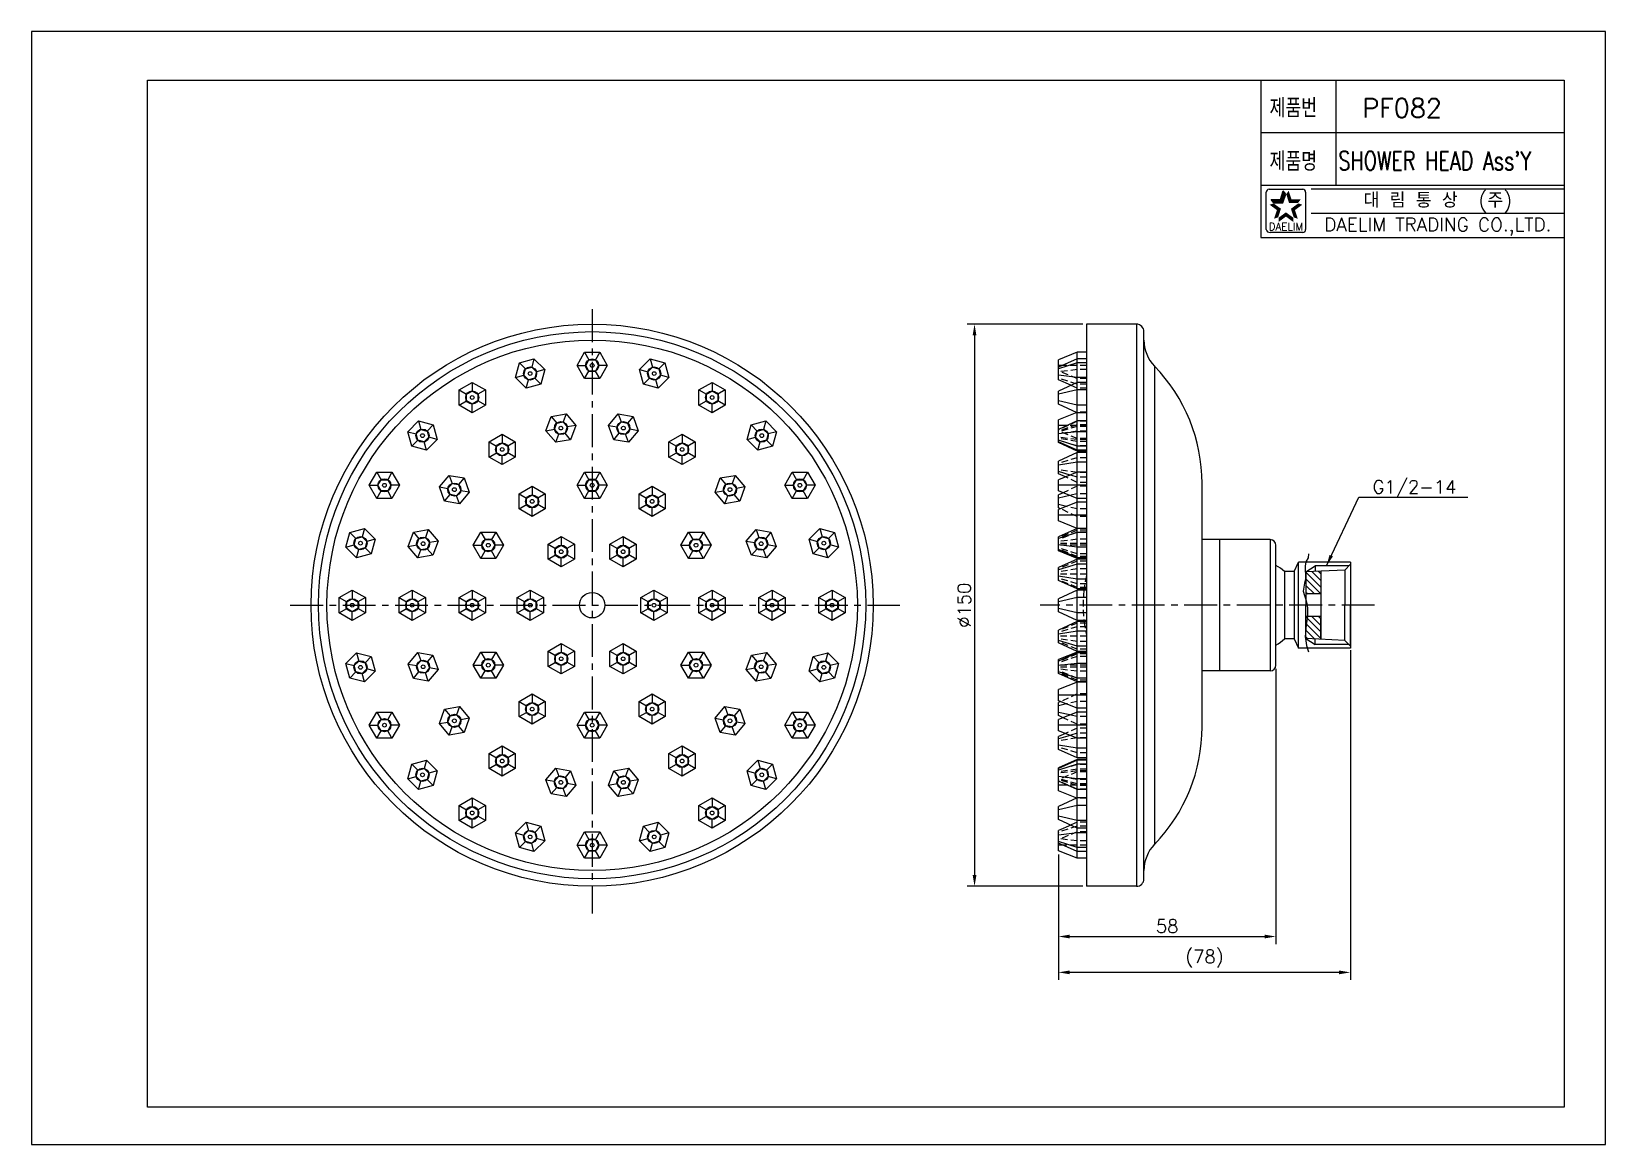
# Model space of a CAD drawing. Extents: x 61674 to 62094, y -28661 to -28364.
import ezdxf
from ezdxf.enums import TextEntityAlignment as Align

# ---------------------------------------------------------------- set-up
doc = ezdxf.new("R2010")
doc.units = 0
doc.header["$LTSCALE"] = 7
doc.header["$MEASUREMENT"] = 0
doc.linetypes.add('CENTER', pattern=[2, 1.25, -0.25, 0.25, -0.25])
doc.linetypes.add('HIDDEN', pattern=[0.375, 0.25, -0.125])
doc.layers.get('0').update_dxf_attribs({"color": 2, "linetype": 'CONTINUOUS'})
for name, color, linetype in [('CL', 1, 'CENTER'), ('D', 2, 'CONTINUOUS'), ('DEFAULT_2', 8, 'HIDDEN'), ('DIM', 2, 'CONTINUOUS'), ('DWG', 7, 'CONTINUOUS'), ('TXT', 4, 'CONTINUOUS')]:
    doc.layers.add(name, color=color, linetype=linetype)
doc.styles.add('GHS', font='ROMANS.shx', dxfattribs={"bigfont": 'GHS.shx'})
doc.styles.add('ROMANS', font='romans', dxfattribs={"bigfont": 'GHS.shx'})
doc.dimstyles.new('STANDARD$7', dxfattribs={"dimscale": 0, "dimtxt": 3.5, "dimasz": 3, "dimexe": 2, "dimexo": 1, "dimgap": 1, "dimtad": 1, "dimdec": 4, "dimdsep": 46, "dimtxsty": 'GHS', "dimcen": 1, "dimclrd": 256, "dimclre": 256, "dimclrt": 256, "dimadec": 4, "dimazin": 2, "dimtfac": 1, "dimtdec": 4, "dimtmove": 0, "dimatfit": 0, "dimfxl": 0, "dimtolj": 1, "dimtzin": 0, "dimlwd": -1, "dimlwe": -1, "dimarcsym": 0})

msp = doc.modelspace()

# ---------------------------------------------------------------- texts
at = {"color": 7, "style": 'GHS'}
msp.add_text('PF082', height=5, dxfattribs=at).set_placement((62040.21, -28384.91), align=Align.MIDDLE)
at = {"style": 'GHS', "width": 0.75}
msp.add_text("SHOWER HEAD Ass'Y", height=5, dxfattribs=at).set_placement((62023.18, -28401.48))
at = {"color": 7, "linetype": 'Continuous'}
for s, height, style, p in [('대 림 통 상  (주)', 4, 'GHS', (62049.72, -28409.8)), ('DAELIM TRADING CO.,LTD.', 3.6, 'ROMANS', (62049.72, -28416.56))]:
    msp.add_text(s, height=height, dxfattribs=dict(at, style=style)).set_placement(p, align=Align.MIDDLE)
at = {"color": 2, "linetype": 'Continuous', "style": 'ROMANS'}
msp.add_text('DAELIM', height=2, dxfattribs=at).set_placement((62009.19, -28417.56), align=Align.CENTER)
at = {"ltscale": 10, "style": 'GHS'}
msp.add_text('G1/2-14', height=3.5, dxfattribs=at).set_placement((62032.31, -28487.77))
at = {"ltscale": 10, "insert": (61923.35, -28517.59), "char_height": 3.5, "attachment_point": 5, "rotation": 90, "style": 'GHS'}
msp.add_mtext('%%c150', dxfattribs=at)
at = {"ltscale": 10, "char_height": 3.5, "attachment_point": 5, "style": 'GHS'}
for s, insert in [('\\A1;58', (61977.5, -28603.24)), ('\\A1;(78)', (61987.44, -28611.89))]:
    msp.add_mtext(s, dxfattribs=dict(at, insert=insert))
at = {"layer": 'DIM', "style": 'GHS', "width": 0.8}
for s, p in [('제품번', (62004.8, -28387.44)), ('제품명', (62004.8, -28401.68))]:
    msp.add_text(s, height=5, dxfattribs=at).set_placement(p)

# ---------------------------------------------------------------- blocks, each defined once
blk = doc.blocks.new('*X1')
at = {"color": 0}
for p, q in [((146.18, 610), (147.16, 610)), ((144, 607.5), (149.66, 607.5)), ((145.04, 608.75), (148.41, 608.75)), ((145.25, 606.25), (150.91, 606.25)), ((146.5, 605), (149.74, 605)), ((147.75, 603.75), (148.49, 603.75))]:
    blk.add_line(p, q, dxfattribs=at)
blk = doc.blocks.new('BORDER')
for p, q in [((1, 1), (0, 1)), ((0, 1), (0, 0)), ((1, 0), (1, 1)), ((0, 0), (1, 0))]:
    blk.add_line(p, q)

# ---------------------------------------------------------------- linework, layer by layer
at = {"color": 7}
for p, q in [((62002.46, -28377.49), (62002.46, -28419.49)), ((62022.46, -28377.49), (62022.46, -28405.49)), ((62002.46, -28391.49), (62083.46, -28391.49)), ((62002.46, -28405.49), (62083.46, -28405.49)), ((62002.46, -28419.49), (62083.46, -28419.49))]:
    msp.add_line(p, q, dxfattribs=at)
at = {"color": 2, "linetype": 'Continuous'}
for p, q in [((62003.94, -28417.36), (62003.94, -28407.36)), ((62004.69, -28406.61), (62013.69, -28406.61)), ((62014.44, -28407.36), (62014.44, -28417.36)), ((62015.96, -28406.49), (62083.46, -28406.49)), ((62015.96, -28412.99), (62083.46, -28412.99)), ((62013.69, -28418.11), (62004.94, -28418.11))]:
    msp.add_line(p, q, dxfattribs=at)
at = {"color": 2}
for p, q in [((62007.7, -28409.31), (62008.45, -28407)), ((62008.37, -28410.23), (62009.12, -28407.92)), ((62009.12, -28407.92), (62008.45, -28407)), ((62005.28, -28409.31), (62007.7, -28409.31)), ((62005.94, -28410.23), (62005.28, -28409.31)), ((62005.94, -28410.23), (62008.37, -28410.23))]:
    msp.add_line(p, q, dxfattribs=at)
at = {"ltscale": 10}
for p, q in [((61955, -28442.59), (61924.1, -28442.59)), ((61926.1, -28445.59), (61926.1, -28589.59)), ((62015.08, -28504.93), (62014.51, -28505.99)), ((62015.24, -28503.88), (62015.08, -28504.93)), ((62014.51, -28505.99), (62014.34, -28507.21)), ((62014.34, -28507.21), (62014.34, -28508.27)), ((62014.34, -28508.27), (62014.43, -28509.41)), ((62014.43, -28509.41), (62014.43, -28510.55)), ((62013.94, -28512.74), (62013.78, -28513.88)), ((62014.18, -28511.69), (62013.94, -28512.74)), ((62014.43, -28510.55), (62014.18, -28511.69)), ((62013.78, -28513.88), (62014.1, -28515.02)), ((62014.1, -28515.02), (62014.51, -28516.08)), ((62014.51, -28516.08), (62014.75, -28517.22)), ((62014.75, -28517.22), (62014.91, -28518.36)), ((62014.75, -28521.69), (62014.59, -28522.83)), ((62014.91, -28520.64), (62014.75, -28521.69)), ((62014.91, -28518.36), (62014.91, -28520.64)), ((62014.51, -28523.89), (62014.34, -28526)), ((62014.34, -28526), (62014.51, -28527.06)), ((62014.59, -28522.83), (62014.51, -28523.89)), ((62014.51, -28527.06), (62014.67, -28528.36)), ((62014.67, -28528.36), (62015, -28529.5)), ((62015, -28529.5), (62015.24, -28530.07)), ((62026.39, -28529.54), (62026.39, -28617.56)), ((62006.5, -28534.59), (62006.5, -28607.99)), ((61948.5, -28584.09), (61948.5, -28607.99)), ((61955, -28592.59), (61924.1, -28592.59)), ((61951.5, -28605.99), (62003.5, -28605.99)), ((61948.5, -28606.99), (61948.5, -28617.56)), ((62023.39, -28615.56), (61951.5, -28615.56))]:
    msp.add_line(p, q, dxfattribs=at)
at = {"color": 7, "linetype": 'Continuous'}
for p, q in [((61969.3, -28442.59), (61956, -28442.59)), ((61956, -28442.59), (61956, -28592.59)), ((61969.3, -28442.59), (61969.3, -28592.59)), ((61971.3, -28590.59), (61971.3, -28444.59)), ((61953.5, -28450.09), (61948.5, -28452.09)), ((61953.5, -28476.47), (61953.5, -28450.09)), ((61956, -28450.09), (61953.5, -28450.09)), ((61953.5, -28451.87), (61948.5, -28454.1)), ((61948.5, -28457.44), (61948.5, -28452.09)), ((61953.5, -28452.91), (61948.5, -28454.55)), ((61949.63, -28453.59), (61948.5, -28453.59)), ((61956, -28451.87), (61953.5, -28451.87)), ((61956, -28452.91), (61953.5, -28452.91)), ((61974.11, -28453.79), (61974.11, -28581.39)), ((61953.5, -28456.82), (61948.5, -28456.22)), ((61951.79, -28458.91), (61948.5, -28457.44)), ((61953.5, -28458.12), (61948.5, -28460.43)), ((61956, -28456.82), (61953.5, -28456.82)), ((61956, -28458.12), (61953.5, -28458.12)), ((61953.5, -28460.14), (61948.5, -28461.3)), ((61948.5, -28463.9), (61948.5, -28460.43)), ((61953.5, -28464.19), (61948.5, -28463.03)), ((61956, -28460.14), (61953.5, -28460.14)), ((61953.5, -28466.21), (61948.5, -28463.9)), ((61953.36, -28466.14), (61948.5, -28468.09)), ((61956, -28464.19), (61953.5, -28464.19)), ((61956, -28466.21), (61953.5, -28466.21)), ((61948.5, -28474.19), (61948.5, -28468.09)), ((61953.5, -28468.43), (61948.5, -28470.66)), ((61950.9, -28469.59), (61948.5, -28469.59)), ((61953.5, -28471.29), (61948.5, -28471.89)), ((61956, -28468.43), (61953.5, -28468.43)), ((61956, -28471.29), (61953.5, -28471.29)), ((61953.5, -28475.19), (61948.5, -28473.56)), ((61953.5, -28476.24), (61948.5, -28474.01)), ((61953.5, -28476.47), (61948.5, -28474.19)), ((61956, -28475.19), (61953.5, -28475.19)), ((61953.5, -28476.84), (61948.5, -28479.12)), ((61948.5, -28482.53), (61948.5, -28479.12)), ((61953.5, -28479.44), (61948.5, -28480.23)), ((61956, -28476.24), (61953.5, -28476.24)), ((61956, -28476.47), (61953.5, -28476.47)), ((61953.5, -28497.09), (61953.5, -28476.84)), ((61956, -28476.84), (61953.5, -28476.84)), ((61956, -28479.44), (61953.5, -28479.44)), ((61951.59, -28482.85), (61948.5, -28481.93)), ((61953.5, -28482.09), (61948.5, -28484.09)), ((61950.33, -28483.36), (61948.5, -28482.53)), ((61948.5, -28487.09), (61948.5, -28484.09)), ((61956, -28482.09), (61953.5, -28482.09)), ((61956, -28485.59), (61948.5, -28485.59)), ((61953.5, -28489.09), (61948.5, -28487.09)), ((61949.72, -28487.58), (61948.5, -28488.15)), ((61948.5, -28491.61), (61948.5, -28488.15)), ((61951.54, -28488.31), (61948.5, -28489.01)), ((61986.8, -28550.08), (61986.8, -28485.1)), ((61953.5, -28490.09), (61948.5, -28492.09)), ((61950.63, -28491.24), (61948.5, -28490.74)), ((61949.05, -28491.87), (61948.5, -28491.61)), ((61948.5, -28495.09), (61948.5, -28492.09)), ((61956, -28489.09), (61953.5, -28489.09)), ((61956, -28490.09), (61953.5, -28490.09)), ((61956, -28493.59), (61948.5, -28493.59)), ((61953.5, -28497.09), (61948.5, -28495.09)), ((61953.5, -28497.12), (61948.5, -28499.35)), ((61953.5, -28498.17), (61948.5, -28499.8)), ((61948.5, -28503.09), (61948.5, -28499.35)), ((61956, -28497.09), (61953.5, -28497.09)), ((61953.5, -28505.09), (61953.5, -28497.12)), ((61956, -28497.12), (61953.5, -28497.12)), ((61956, -28498.17), (61953.5, -28498.17)), ((62005, -28500.09), (61986.8, -28500.09)), ((61991.5, -28500.09), (61991.5, -28535.09)), ((62005, -28500.09), (62005, -28535.09)), ((61953.5, -28502.07), (61948.5, -28501.47)), ((61953.5, -28504.93), (61948.5, -28502.7)), ((61953.5, -28505.09), (61948.5, -28503.09)), ((61953.5, -28505.28), (61948.5, -28507.55)), ((61956, -28502.07), (61953.5, -28502.07)), ((61956, -28504.93), (61953.5, -28504.93)), ((61956, -28505.09), (61953.5, -28505.09)), ((61953.5, -28513.24), (61953.5, -28505.28)), ((61956, -28505.28), (61953.5, -28505.28)), ((62006.5, -28533.59), (62006.5, -28501.59)), ((61953.5, -28506.66), (61948.5, -28508.14)), ((61948.5, -28510.96), (61948.5, -28507.55)), ((61956, -28506.66), (61953.5, -28506.66)), ((62011.39, -28508.59), (62008.83, -28508.59)), ((62008.83, -28508.59), (62008.83, -28526.59)), ((62011.39, -28508.59), (62012.55, -28506.09)), ((62011.39, -28508.59), (62011.39, -28526.59)), ((62026.39, -28506.09), (62012.55, -28506.09)), ((62012.55, -28529.09), (62012.55, -28506.09)), ((62026.39, -28506.09), (62026.39, -28529.09)), ((61953.5, -28510.64), (61948.5, -28509.85)), ((61953.5, -28513.24), (61948.5, -28510.96)), ((61953.5, -28513.55), (61948.5, -28515.86)), ((61956, -28510.64), (61953.5, -28510.64)), ((61956, -28513.24), (61953.5, -28513.24)), ((61953.5, -28521.63), (61953.5, -28513.55)), ((61956, -28513.55), (61953.5, -28513.55)), ((61953.5, -28515.57), (61948.5, -28516.72)), ((61948.5, -28519.32), (61948.5, -28515.86)), ((61956, -28515.57), (61953.5, -28515.57)), ((61953.5, -28519.61), (61948.5, -28518.46)), ((61953.5, -28521.63), (61948.5, -28519.32)), ((61953.5, -28521.95), (61948.5, -28524.22)), ((61956, -28519.61), (61953.5, -28519.61)), ((61956, -28521.63), (61953.5, -28521.63)), ((61953.5, -28529.91), (61953.5, -28521.95)), ((61956, -28521.95), (61953.5, -28521.95)), ((61948.5, -28527.63), (61948.5, -28524.22)), ((61953.5, -28524.54), (61948.5, -28525.33)), ((61956, -28524.54), (61953.5, -28524.54)), ((61953.5, -28528.52), (61948.5, -28527.04)), ((61953.5, -28529.91), (61948.5, -28527.63)), ((61953.5, -28530.09), (61948.5, -28532.09)), ((61953.5, -28530.25), (61948.5, -28532.48)), ((61956, -28528.52), (61953.5, -28528.52)), ((61956, -28529.91), (61953.5, -28529.91)), ((61953.5, -28538.06), (61953.5, -28530.09)), ((61956, -28530.09), (61953.5, -28530.09)), ((61956, -28530.25), (61953.5, -28530.25)), ((62011.39, -28526.59), (62008.83, -28526.59)), ((62011.39, -28526.59), (62012.55, -28529.09)), ((62026.39, -28529.09), (62012.55, -28529.09)), ((61948.5, -28535.83), (61948.5, -28532.09)), ((61953.5, -28533.11), (61948.5, -28533.71)), ((61956, -28533.11), (61953.5, -28533.11)), ((61953.5, -28537.01), (61948.5, -28535.38)), ((61953.5, -28538.06), (61948.5, -28535.83)), ((61953.5, -28538.09), (61948.5, -28540.09)), ((61956, -28537.01), (61953.5, -28537.01)), ((61956, -28538.06), (61953.5, -28538.06)), ((61956, -28538.09), (61953.5, -28538.09)), ((61953.5, -28558.34), (61953.5, -28538.09)), ((62005, -28535.09), (61986.8, -28535.09)), ((61948.5, -28543.09), (61948.5, -28540.09)), ((61956, -28541.59), (61948.5, -28541.59)), ((61953.5, -28545.09), (61948.5, -28543.09)), ((61949.05, -28543.31), (61948.5, -28543.57)), ((61948.5, -28547.04), (61948.5, -28543.57)), ((61950.63, -28543.94), (61948.5, -28544.44)), ((61953.5, -28546.09), (61948.5, -28548.09)), ((61951.54, -28546.87), (61948.5, -28546.17)), ((61949.72, -28547.6), (61948.5, -28547.04)), ((61956, -28545.09), (61953.5, -28545.09)), ((61956, -28546.09), (61953.5, -28546.09)), ((61948.5, -28551.09), (61948.5, -28548.09)), ((61956, -28549.59), (61948.5, -28549.59)), ((61953.5, -28553.09), (61948.5, -28551.09)), ((61950.33, -28551.82), (61948.5, -28552.66)), ((61951.59, -28552.33), (61948.5, -28553.25)), ((61948.5, -28556.07), (61948.5, -28552.66)), ((61953.5, -28555.74), (61948.5, -28554.95)), ((61956, -28553.09), (61953.5, -28553.09)), ((61956, -28555.74), (61953.5, -28555.74)), ((61953.5, -28558.34), (61948.5, -28556.07)), ((61953.5, -28558.72), (61948.5, -28560.99)), ((61953.5, -28558.94), (61948.5, -28561.17)), ((61953.5, -28559.99), (61948.5, -28561.62)), ((61956, -28558.34), (61953.5, -28558.34)), ((61953.5, -28585.09), (61953.5, -28558.72)), ((61956, -28558.72), (61953.5, -28558.72)), ((61956, -28558.94), (61953.5, -28558.94)), ((61956, -28559.99), (61953.5, -28559.99)), ((61948.5, -28567.09), (61948.5, -28560.99)), ((61953.5, -28563.89), (61948.5, -28563.29)), ((61956, -28563.89), (61953.5, -28563.89)), ((61953.5, -28566.75), (61948.5, -28564.52)), ((61950.9, -28565.59), (61948.5, -28565.59)), ((61953.36, -28569.04), (61948.5, -28567.09)), ((61956, -28566.75), (61953.5, -28566.75)), ((61953.5, -28568.98), (61948.5, -28571.28)), ((61953.5, -28571), (61948.5, -28572.15)), ((61948.5, -28574.75), (61948.5, -28571.28)), ((61956, -28568.98), (61953.5, -28568.98)), ((61956, -28571), (61953.5, -28571)), ((61953.5, -28575.04), (61948.5, -28573.88)), ((61953.5, -28577.06), (61948.5, -28574.75)), ((61951.79, -28576.27), (61948.5, -28577.74)), ((61956, -28575.04), (61953.5, -28575.04)), ((61948.5, -28583.09), (61948.5, -28577.74)), ((61953.5, -28578.36), (61948.5, -28578.96)), ((61953.5, -28582.27), (61948.5, -28580.64)), ((61956, -28577.06), (61953.5, -28577.06)), ((61956, -28578.36), (61953.5, -28578.36)), ((61953.5, -28583.31), (61948.5, -28581.08)), ((61949.63, -28581.59), (61948.5, -28581.59)), ((61953.5, -28585.09), (61948.5, -28583.09)), ((61956, -28582.27), (61953.5, -28582.27)), ((61956, -28583.31), (61953.5, -28583.31)), ((61956, -28585.09), (61953.5, -28585.09)), ((61969.3, -28592.59), (61956, -28592.59))]:
    msp.add_line(p, q, dxfattribs=at)
for radius in [75, 73, 70.76]:
    msp.add_circle((61824.07, -28517.59), radius, dxfattribs=at)
at = {"color": 2, "linetype": 'Continuous'}
for centre, radius, start, end in [((62004.69, -28407.36), 0.75, 90, 180), ((62013.69, -28407.36), 0.75, 0, 90), ((62004.82, -28417.23), 0.884, 188.1301, 278.1301), ((62013.69, -28417.36), 0.75, 270, 0)]:
    msp.add_arc(centre, radius, start, end, dxfattribs=at)
at = {"color": 7, "linetype": 'Continuous'}
for centre, radius, start, end in [((61969.3, -28444.59), 2, 0, 90), ((61981.3, -28446.83), 10, 180, 224.0954), ((61941.8, -28485.1), 45, 0, 44.0954), ((62005, -28501.59), 1.5, 0, 90), ((62000.9, -28517.59), 12, 48.5904, 62.1807), ((61990.07, -28517.59), 35, 172.8518, 173.3692), ((61990.07, -28517.59), 35, 186.6308, 187.1482), ((62000.9, -28517.59), 12, 297.8193, 311.4096), ((62005, -28533.59), 1.5, 270, 0), ((61941.8, -28550.08), 45, 315.9046, 0), ((61981.3, -28588.35), 10, 135.9046, 180), ((61969.3, -28590.59), 2, 270, 0)]:
    msp.add_arc(centre, radius, start, end, dxfattribs=at)
at = {"color": 2}
for points in [[(62007.7, -28409.31), (62008.37, -28410.23), (62008.45, -28407), (62009.12, -28407.92)], [(62009.93, -28407), (62009.27, -28407.92), (62010.68, -28409.31), (62010.01, -28410.23)], [(62006.78, -28412.14), (62007.86, -28411.79), (62004.82, -28410.72), (62005.9, -28410.37)], [(62005.28, -28409.31), (62005.94, -28410.23), (62007.7, -28409.31), (62008.37, -28410.23)], [(62006.03, -28414.45), (62007.11, -28414.1), (62006.78, -28412.14), (62007.86, -28411.79)], [(62009.19, -28413.89), (62009.19, -28412.76), (62007.23, -28415.32), (62007.23, -28414.18)], [(62011.15, -28415.32), (62011.15, -28414.18), (62009.19, -28413.89), (62009.19, -28412.76)], [(62010.68, -28409.31), (62010.01, -28410.23), (62013.11, -28409.31), (62012.44, -28410.23)], [(62013.56, -28410.72), (62012.49, -28410.37), (62011.6, -28412.14), (62010.52, -28411.79)], [(62011.6, -28412.14), (62010.52, -28411.79), (62012.35, -28414.45), (62011.27, -28414.1)]]:
    msp.add_solid(points, dxfattribs=at)
at = {"ltscale": 10}
for points in [[(61925.6, -28445.59), (61926.6, -28445.59), (61926.1, -28442.59)], [(61925.6, -28589.59), (61926.6, -28589.59), (61926.1, -28592.59)], [(61951.5, -28605.49), (61951.5, -28606.49), (61948.5, -28605.99)], [(62003.5, -28605.49), (62003.5, -28606.49), (62006.5, -28605.99)], [(61951.5, -28615.06), (61951.5, -28616.06), (61948.5, -28615.56)], [(62023.39, -28615.06), (62023.39, -28616.06), (62026.39, -28615.56)]]:
    msp.add_solid(points, dxfattribs=at)
at = {"layer": 'CL', "color": 1}
for p, q in [((61824.07, -28438.62), (61824.07, -28599.81)), ((61743.51, -28517.59), (61906.2, -28517.59)), ((62032.82, -28517.59), (61943.57, -28517.59))]:
    msp.add_line(p, q, dxfattribs=at)
at = {"layer": 'D'}
for p, q in [((62014.49, -28508.69), (62016.95, -28507.09)), ((62016.95, -28507.09), (62017.02, -28508.57)), ((62025.96, -28507.09), (62016.95, -28507.09)), ((62019.99, -28507.09), (62016.95, -28507.09)), ((62014.49, -28520.73), (62018.49, -28524.73)), ((62016.11, -28520.58), (62018.49, -28522.97)), ((62017.88, -28520.59), (62018.49, -28521.2)), ((62014.49, -28522.5), (62018.49, -28526.5)), ((62014.49, -28524.27), (62016.78, -28526.56)), ((62014.49, -28526.04), (62015.01, -28526.56)), ((62014.49, -28526.49), (62016.95, -28528.09)), ((62016.95, -28528.09), (62017.02, -28526.61)), ((62025.96, -28528.09), (62016.95, -28528.09))]:
    msp.add_line(p, q, dxfattribs=at)
at = {"layer": 'DEFAULT_2', "color": 8, "linetype": 'HIDDEN'}
for p, q in [((61953.5, -28454.73), (61948.5, -28455.32)), ((61956, -28453.59), (61949.63, -28453.59)), ((61956, -28454.73), (61953.5, -28454.73)), ((61953.5, -28457.09), (61948.5, -28455.09)), ((61953.5, -28458.63), (61948.5, -28457)), ((61953.5, -28459.68), (61951.79, -28458.91)), ((61956, -28457.09), (61953.5, -28457.09)), ((61956, -28458.63), (61953.5, -28458.63)), ((61956, -28459.68), (61953.5, -28459.68)), ((61953.5, -28466.09), (61953.36, -28466.14)), ((61956, -28466.09), (61953.5, -28466.09)), ((61953.5, -28468.51), (61948.5, -28470.78)), ((61953.5, -28469.48), (61948.5, -28471.11)), ((61953.5, -28469.89), (61948.5, -28471.37)), ((61953.5, -28473.09), (61948.5, -28471.09)), ((61953.5, -28471.1), (61948.5, -28471.89)), ((61956, -28469.59), (61950.9, -28469.59)), ((61956, -28468.51), (61953.5, -28468.51)), ((61956, -28469.48), (61953.5, -28469.48)), ((61956, -28469.89), (61953.5, -28469.89)), ((61956, -28471.1), (61953.5, -28471.1)), ((61953.5, -28473.38), (61948.5, -28472.78)), ((61953.5, -28473.87), (61948.5, -28473.08)), ((61953.5, -28475.08), (61948.5, -28473.6)), ((61956, -28473.09), (61953.5, -28473.09)), ((61956, -28473.38), (61953.5, -28473.38)), ((61956, -28473.87), (61953.5, -28473.87)), ((61956, -28475.08), (61953.5, -28475.08)), ((61953.5, -28478.22), (61948.5, -28479.71)), ((61956, -28478.22), (61953.5, -28478.22)), ((61953.5, -28482.2), (61948.5, -28481.41)), ((61953.5, -28484.8), (61950.33, -28483.36)), ((61953.5, -28483.42), (61951.59, -28482.85)), ((61956, -28482.2), (61953.5, -28482.2)), ((61956, -28483.42), (61953.5, -28483.42)), ((61953.5, -28485.84), (61949.72, -28487.58)), ((61953.5, -28487.86), (61951.54, -28488.31)), ((61956, -28484.8), (61953.5, -28484.8)), ((61956, -28485.84), (61953.5, -28485.84)), ((61956, -28487.86), (61953.5, -28487.86)), ((61953.5, -28493.92), (61949.05, -28491.87)), ((61953.5, -28491.9), (61950.63, -28491.24)), ((61956, -28491.9), (61953.5, -28491.9)), ((61956, -28493.92), (61953.5, -28493.92)), ((61953.5, -28497.59), (61948.5, -28499.59)), ((61953.5, -28498.09), (61948.5, -28500.09)), ((61953.5, -28499.98), (61948.5, -28500.58)), ((61956, -28501.09), (61948.5, -28501.09)), ((61956, -28497.59), (61953.5, -28497.59)), ((61956, -28498.09), (61953.5, -28498.09)), ((61956, -28499.98), (61953.5, -28499.98)), ((61956, -28501.59), (61948.5, -28501.59)), ((61953.5, -28503.88), (61948.5, -28502.25)), ((61953.5, -28504.59), (61948.5, -28502.59)), ((61956, -28503.88), (61953.5, -28503.88)), ((61956, -28504.59), (61953.5, -28504.59)), ((61953.5, -28505.84), (61948.5, -28507.84)), ((61953.5, -28507.87), (61948.5, -28508.66)), ((61956, -28509.34), (61948.5, -28509.34)), ((61956, -28505.84), (61953.5, -28505.84)), ((61956, -28507.87), (61953.5, -28507.87)), ((61953.5, -28511.85), (61948.5, -28510.37)), ((61953.5, -28512.84), (61948.5, -28510.84)), ((61956, -28511.85), (61953.5, -28511.85)), ((61956, -28512.84), (61953.5, -28512.84)), ((61953.5, -28522.34), (61948.5, -28524.34)), ((61953.5, -28523.33), (61948.5, -28524.81)), ((61956, -28525.84), (61948.5, -28525.84)), ((61956, -28522.34), (61953.5, -28522.34)), ((61956, -28523.33), (61953.5, -28523.33)), ((61953.5, -28527.31), (61948.5, -28526.52)), ((61953.5, -28529.34), (61948.5, -28527.34)), ((61953.5, -28530.59), (61948.5, -28532.59)), ((61956, -28527.31), (61953.5, -28527.31)), ((61956, -28529.34), (61953.5, -28529.34)), ((61956, -28530.59), (61953.5, -28530.59)), ((61953.5, -28531.3), (61948.5, -28532.93)), ((61956, -28533.59), (61948.5, -28533.59)), ((61956, -28534.09), (61948.5, -28534.09)), ((61953.5, -28535.2), (61948.5, -28534.6)), ((61956, -28531.3), (61953.5, -28531.3)), ((61953.5, -28537.09), (61948.5, -28535.09)), ((61953.5, -28537.59), (61948.5, -28535.59)), ((61956, -28535.2), (61953.5, -28535.2)), ((61956, -28537.09), (61953.5, -28537.09)), ((61956, -28537.59), (61953.5, -28537.59)), ((61953.5, -28541.26), (61949.05, -28543.31)), ((61956, -28541.26), (61953.5, -28541.26)), ((61953.5, -28543.28), (61950.63, -28543.94)), ((61953.5, -28547.32), (61951.54, -28546.87)), ((61956, -28543.28), (61953.5, -28543.28)), ((61956, -28547.32), (61953.5, -28547.32)), ((61953.5, -28549.35), (61949.72, -28547.6)), ((61953.5, -28550.38), (61950.33, -28551.82)), ((61956, -28549.35), (61953.5, -28549.35)), ((61956, -28550.38), (61953.5, -28550.38)), ((61953.5, -28552.98), (61948.5, -28553.77)), ((61953.5, -28556.96), (61948.5, -28555.47)), ((61953.5, -28551.76), (61951.59, -28552.33)), ((61956, -28551.76), (61953.5, -28551.76)), ((61956, -28552.98), (61953.5, -28552.98)), ((61956, -28556.96), (61953.5, -28556.96)), ((61953.5, -28560.1), (61948.5, -28561.58)), ((61953.5, -28561.31), (61948.5, -28562.1)), ((61953.5, -28561.8), (61948.5, -28562.4)), ((61953.5, -28562.09), (61948.5, -28564.09)), ((61953.5, -28564.08), (61948.5, -28563.29)), ((61953.5, -28565.29), (61948.5, -28563.81)), ((61953.5, -28565.7), (61948.5, -28564.07)), ((61956, -28560.1), (61953.5, -28560.1)), ((61956, -28561.31), (61953.5, -28561.31)), ((61956, -28561.8), (61953.5, -28561.8)), ((61956, -28562.09), (61953.5, -28562.09)), ((61956, -28564.08), (61953.5, -28564.08)), ((61953.5, -28566.68), (61948.5, -28564.4)), ((61956, -28565.59), (61950.9, -28565.59)), ((61956, -28565.29), (61953.5, -28565.29)), ((61956, -28565.7), (61953.5, -28565.7)), ((61956, -28566.68), (61953.5, -28566.68)), ((61953.5, -28569.09), (61953.36, -28569.04)), ((61956, -28569.09), (61953.5, -28569.09)), ((61953.5, -28576.55), (61948.5, -28578.19)), ((61953.5, -28575.51), (61951.79, -28576.27)), ((61956, -28575.51), (61953.5, -28575.51)), ((61956, -28576.55), (61953.5, -28576.55)), ((61953.5, -28578.09), (61948.5, -28580.09)), ((61953.5, -28580.46), (61948.5, -28579.86)), ((61956, -28578.09), (61953.5, -28578.09)), ((61956, -28580.46), (61953.5, -28580.46)), ((61956, -28581.59), (61949.63, -28581.59))]:
    msp.add_line(p, q, dxfattribs=at)
for start, end in [(166.787, 172.8518), (173.3692, 186.6308), (187.1482, 193.213)]:
    msp.add_arc((61990.07, -28517.59), 35, start, end, dxfattribs=at)
at = {"layer": 'DWG'}
for p, q in [((61820.03, -28453.59), (61822.05, -28450.09)), ((61822.05, -28450.09), (61826.09, -28450.09)), ((61822.05, -28450.09), (61823.2, -28452.09)), ((61826.09, -28450.09), (61824.94, -28452.09)), ((61826.09, -28450.09), (61828.11, -28453.59)), ((61803.6, -28456.82), (61804.65, -28452.91)), ((61804.65, -28452.91), (61808.55, -28451.87)), ((61804.65, -28452.91), (61806.28, -28454.55)), ((61805.83, -28456.22), (61806.28, -28454.55)), ((61806.28, -28454.55), (61807.95, -28454.1)), ((61808.55, -28451.87), (61807.95, -28454.1)), ((61807.95, -28454.1), (61809.18, -28455.32)), ((61808.55, -28451.87), (61811.41, -28454.73)), ((61811.41, -28454.73), (61809.18, -28455.32)), ((61811.41, -28454.73), (61810.36, -28458.63)), ((61820.03, -28453.59), (61822.34, -28453.59)), ((61822.05, -28457.09), (61820.03, -28453.59)), ((61822.34, -28453.59), (61823.2, -28452.09)), ((61823.2, -28455.09), (61822.34, -28453.59)), ((61823.2, -28452.09), (61824.94, -28452.09)), ((61824.94, -28452.09), (61825.8, -28453.59)), ((61825.8, -28453.59), (61824.94, -28455.09)), ((61828.11, -28453.59), (61825.8, -28453.59)), ((61828.11, -28453.59), (61826.09, -28457.09)), ((61836.73, -28454.73), (61839.59, -28451.87)), ((61836.73, -28454.73), (61838.96, -28455.32)), ((61837.78, -28458.63), (61836.73, -28454.73)), ((61838.96, -28455.32), (61840.19, -28454.1)), ((61839.59, -28451.87), (61840.19, -28454.1)), ((61839.59, -28451.87), (61843.49, -28452.91)), ((61840.19, -28454.1), (61841.86, -28454.55)), ((61843.49, -28452.91), (61841.86, -28454.55)), ((61841.86, -28454.55), (61842.31, -28456.22)), ((61843.49, -28452.91), (61844.54, -28456.82)), ((61788.57, -28460.14), (61792.07, -28458.12)), ((61792.07, -28458.12), (61795.57, -28460.14)), ((61792.07, -28458.12), (61792.07, -28460.43)), ((61803.6, -28456.82), (61805.83, -28456.22)), ((61806.46, -28459.68), (61803.6, -28456.82)), ((61807.06, -28457.44), (61805.83, -28456.22)), ((61806.46, -28459.68), (61807.06, -28457.44)), ((61810.36, -28458.63), (61806.46, -28459.68)), ((61808.73, -28457), (61807.06, -28457.44)), ((61809.18, -28455.32), (61808.73, -28457)), ((61810.36, -28458.63), (61808.73, -28457)), ((61822.05, -28457.09), (61823.2, -28455.09)), ((61826.09, -28457.09), (61822.05, -28457.09)), ((61824.94, -28455.09), (61823.2, -28455.09)), ((61826.09, -28457.09), (61824.94, -28455.09)), ((61837.78, -28458.63), (61839.41, -28457)), ((61841.68, -28459.68), (61837.78, -28458.63)), ((61839.41, -28457), (61838.96, -28455.32)), ((61841.08, -28457.44), (61839.41, -28457)), ((61842.31, -28456.22), (61841.08, -28457.44)), ((61841.68, -28459.68), (61841.08, -28457.44)), ((61844.54, -28456.82), (61841.68, -28459.68)), ((61844.54, -28456.82), (61842.31, -28456.22)), ((61852.57, -28460.14), (61856.07, -28458.12)), ((61856.07, -28458.12), (61859.57, -28460.14)), ((61856.07, -28458.12), (61856.07, -28460.43)), ((61788.57, -28464.19), (61788.57, -28460.14)), ((61788.57, -28460.14), (61790.57, -28461.3)), ((61788.57, -28464.19), (61790.57, -28463.03)), ((61790.57, -28461.3), (61792.07, -28460.43)), ((61790.57, -28463.03), (61790.57, -28461.3)), ((61792.07, -28463.9), (61790.57, -28463.03)), ((61792.07, -28460.43), (61793.57, -28461.3)), ((61793.57, -28463.03), (61792.07, -28463.9)), ((61795.57, -28460.14), (61793.57, -28461.3)), ((61793.57, -28461.3), (61793.57, -28463.03)), ((61795.57, -28464.19), (61793.57, -28463.03)), ((61795.57, -28460.14), (61795.57, -28464.19)), ((61852.57, -28460.14), (61854.57, -28461.3)), ((61852.57, -28464.19), (61852.57, -28460.14)), ((61852.57, -28464.19), (61854.57, -28463.03)), ((61854.57, -28461.3), (61856.07, -28460.43)), ((61854.57, -28463.03), (61854.57, -28461.3)), ((61856.07, -28463.9), (61854.57, -28463.03)), ((61856.07, -28460.43), (61857.57, -28461.3)), ((61857.57, -28463.03), (61856.07, -28463.9)), ((61859.57, -28460.14), (61857.57, -28461.3)), ((61857.57, -28461.3), (61857.57, -28463.03)), ((61859.57, -28464.19), (61857.57, -28463.03)), ((61859.57, -28460.14), (61859.57, -28464.19)), ((61792.07, -28466.21), (61788.57, -28464.19)), ((61792.07, -28466.21), (61792.07, -28463.9)), ((61795.57, -28464.19), (61792.07, -28466.21)), ((61811.75, -28471.02), (61813.14, -28467.22)), ((61813.14, -28467.22), (61817.12, -28466.52)), ((61813.14, -28467.22), (61814.62, -28468.99)), ((61817.12, -28466.52), (61816.33, -28468.69)), ((61817.12, -28466.52), (61819.71, -28469.62)), ((61828.42, -28469.62), (61831.02, -28466.52)), ((61831.02, -28466.52), (61835, -28467.22)), ((61831.02, -28466.52), (61831.81, -28468.69)), ((61835, -28467.22), (61833.52, -28468.99)), ((61835, -28467.22), (61836.38, -28471.02)), ((61856.07, -28466.21), (61852.57, -28464.19)), ((61856.07, -28466.21), (61856.07, -28463.9)), ((61859.57, -28464.19), (61856.07, -28466.21)), ((61774.91, -28471.29), (61777.77, -28468.43)), ((61774.91, -28471.29), (61777.14, -28471.89)), ((61775.96, -28475.19), (61774.91, -28471.29)), ((61777.14, -28471.89), (61778.37, -28470.66)), ((61777.77, -28468.43), (61781.67, -28469.48)), ((61777.77, -28468.43), (61778.37, -28470.66)), ((61778.37, -28470.66), (61780.04, -28471.11)), ((61781.67, -28469.48), (61780.04, -28471.11)), ((61780.04, -28471.11), (61780.49, -28472.78)), ((61781.67, -28469.48), (61782.72, -28473.38)), ((61811.75, -28471.02), (61814.03, -28470.62)), ((61814.35, -28474.12), (61811.75, -28471.02)), ((61814.03, -28470.62), (61814.62, -28468.99)), ((61815.14, -28471.95), (61814.03, -28470.62)), ((61814.62, -28468.99), (61816.33, -28468.69)), ((61816.85, -28471.65), (61815.14, -28471.95)), ((61816.33, -28468.69), (61817.44, -28470.02)), ((61817.44, -28470.02), (61816.85, -28471.65)), ((61818.33, -28473.42), (61816.85, -28471.65)), ((61819.71, -28469.62), (61817.44, -28470.02)), ((61819.71, -28469.62), (61818.33, -28473.42)), ((61828.42, -28469.62), (61830.7, -28470.02)), ((61829.81, -28473.42), (61828.42, -28469.62)), ((61829.81, -28473.42), (61831.29, -28471.65)), ((61830.7, -28470.02), (61831.81, -28468.69)), ((61831.29, -28471.65), (61830.7, -28470.02)), ((61833, -28471.95), (61831.29, -28471.65)), ((61831.81, -28468.69), (61833.52, -28468.99)), ((61834.11, -28470.62), (61833, -28471.95)), ((61833.52, -28468.99), (61834.11, -28470.62)), ((61836.38, -28471.02), (61833.79, -28474.12)), ((61836.38, -28471.02), (61834.11, -28470.62)), ((61865.42, -28473.38), (61866.47, -28469.48)), ((61866.47, -28469.48), (61870.37, -28468.43)), ((61866.47, -28469.48), (61868.1, -28471.11)), ((61867.65, -28472.78), (61868.1, -28471.11)), ((61868.1, -28471.11), (61869.77, -28470.66)), ((61870.37, -28468.43), (61869.77, -28470.66)), ((61869.77, -28470.66), (61871, -28471.89)), ((61870.37, -28468.43), (61873.23, -28471.29)), ((61873.23, -28471.29), (61871, -28471.89)), ((61873.23, -28471.29), (61872.18, -28475.19)), ((61775.96, -28475.19), (61777.59, -28473.56)), ((61779.86, -28476.24), (61775.96, -28475.19)), ((61777.59, -28473.56), (61777.14, -28471.89)), ((61779.26, -28474.01), (61777.59, -28473.56)), ((61780.49, -28472.78), (61779.26, -28474.01)), ((61779.86, -28476.24), (61779.26, -28474.01)), ((61782.72, -28473.38), (61779.86, -28476.24)), ((61782.72, -28473.38), (61780.49, -28472.78)), ((61796.57, -28474), (61800.07, -28471.98)), ((61796.57, -28478.04), (61796.57, -28474)), ((61796.57, -28474), (61798.57, -28475.16)), ((61798.57, -28475.16), (61800.07, -28474.29)), ((61798.57, -28476.89), (61798.57, -28475.16)), ((61800.07, -28471.98), (61803.57, -28474)), ((61800.07, -28471.98), (61800.07, -28474.29)), ((61800.07, -28474.29), (61801.57, -28475.16)), ((61803.57, -28474), (61801.57, -28475.16)), ((61801.57, -28475.16), (61801.57, -28476.89)), ((61803.57, -28474), (61803.57, -28478.04)), ((61814.35, -28474.12), (61815.14, -28471.95)), ((61818.33, -28473.42), (61814.35, -28474.12)), ((61833.79, -28474.12), (61829.81, -28473.42)), ((61833.79, -28474.12), (61833, -28471.95)), ((61844.57, -28474), (61848.07, -28471.98)), ((61844.57, -28474), (61846.57, -28475.16)), ((61844.57, -28478.04), (61844.57, -28474)), ((61846.57, -28475.16), (61848.07, -28474.29)), ((61846.57, -28476.89), (61846.57, -28475.16)), ((61848.07, -28471.98), (61848.07, -28474.29)), ((61848.07, -28471.98), (61851.57, -28474)), ((61848.07, -28474.29), (61849.57, -28475.16)), ((61851.57, -28474), (61849.57, -28475.16)), ((61849.57, -28475.16), (61849.57, -28476.89)), ((61851.57, -28474), (61851.57, -28478.04)), ((61865.42, -28473.38), (61867.65, -28472.78)), ((61868.28, -28476.24), (61865.42, -28473.38)), ((61868.88, -28474.01), (61867.65, -28472.78)), ((61868.28, -28476.24), (61868.88, -28474.01)), ((61872.18, -28475.19), (61868.28, -28476.24)), ((61870.55, -28473.56), (61868.88, -28474.01)), ((61871, -28471.89), (61870.55, -28473.56)), ((61872.18, -28475.19), (61870.55, -28473.56)), ((61796.57, -28478.04), (61798.57, -28476.89)), ((61800.07, -28480.06), (61796.57, -28478.04)), ((61800.07, -28477.75), (61798.57, -28476.89)), ((61801.57, -28476.89), (61800.07, -28477.75)), ((61800.07, -28480.06), (61800.07, -28477.75)), ((61803.57, -28478.04), (61800.07, -28480.06)), ((61803.57, -28478.04), (61801.57, -28476.89)), ((61844.57, -28478.04), (61846.57, -28476.89)), ((61848.07, -28480.06), (61844.57, -28478.04)), ((61848.07, -28477.75), (61846.57, -28476.89)), ((61849.57, -28476.89), (61848.07, -28477.75)), ((61848.07, -28480.06), (61848.07, -28477.75)), ((61851.57, -28478.04), (61848.07, -28480.06)), ((61851.57, -28478.04), (61849.57, -28476.89)), ((61764.6, -28485.59), (61766.62, -28482.09)), ((61766.62, -28482.09), (61767.78, -28484.09)), ((61766.62, -28482.09), (61770.66, -28482.09)), ((61766.91, -28485.59), (61767.78, -28484.09)), ((61767.78, -28484.09), (61769.51, -28484.09)), ((61770.66, -28482.09), (61769.51, -28484.09)), ((61769.51, -28484.09), (61770.38, -28485.59)), ((61770.66, -28482.09), (61772.69, -28485.59)), ((61783.32, -28486.04), (61785.92, -28482.94)), ((61785.92, -28482.94), (61789.9, -28483.64)), ((61785.92, -28482.94), (61786.71, -28485.11)), ((61789.9, -28483.64), (61788.41, -28485.41)), ((61789.9, -28483.64), (61791.28, -28487.44)), ((61820.03, -28485.59), (61822.05, -28482.09)), ((61822.05, -28482.09), (61826.09, -28482.09)), ((61822.05, -28482.09), (61823.2, -28484.09)), ((61822.34, -28485.59), (61823.2, -28484.09)), ((61823.2, -28484.09), (61824.94, -28484.09)), ((61826.09, -28482.09), (61824.94, -28484.09)), ((61824.94, -28484.09), (61825.8, -28485.59)), ((61826.09, -28482.09), (61828.11, -28485.59)), ((61856.86, -28487.44), (61858.24, -28483.64)), ((61858.24, -28483.64), (61862.22, -28482.94)), ((61858.24, -28483.64), (61859.73, -28485.41)), ((61862.22, -28482.94), (61861.43, -28485.11)), ((61862.22, -28482.94), (61864.82, -28486.04)), ((61875.45, -28485.59), (61877.47, -28482.09)), ((61877.47, -28482.09), (61878.63, -28484.09)), ((61877.47, -28482.09), (61881.52, -28482.09)), ((61877.76, -28485.59), (61878.63, -28484.09)), ((61878.63, -28484.09), (61880.36, -28484.09)), ((61881.52, -28482.09), (61880.36, -28484.09)), ((61880.36, -28484.09), (61881.23, -28485.59)), ((61881.52, -28482.09), (61883.54, -28485.59)), ((61766.62, -28489.09), (61764.6, -28485.59)), ((61764.6, -28485.59), (61766.91, -28485.59)), ((61766.62, -28489.09), (61767.78, -28487.09)), ((61767.78, -28487.09), (61766.91, -28485.59)), ((61769.51, -28487.09), (61767.78, -28487.09)), ((61770.38, -28485.59), (61769.51, -28487.09)), ((61770.66, -28489.09), (61769.51, -28487.09)), ((61772.69, -28485.59), (61770.38, -28485.59)), ((61772.69, -28485.59), (61770.66, -28489.09)), ((61783.32, -28486.04), (61785.59, -28486.44)), ((61784.7, -28489.83), (61783.32, -28486.04)), ((61784.7, -28489.83), (61786.19, -28488.06)), ((61785.59, -28486.44), (61786.71, -28485.11)), ((61786.19, -28488.06), (61785.59, -28486.44)), ((61787.89, -28488.36), (61786.19, -28488.06)), ((61786.71, -28485.11), (61788.41, -28485.41)), ((61789.01, -28487.04), (61787.89, -28488.36)), ((61788.68, -28490.53), (61787.89, -28488.36)), ((61788.41, -28485.41), (61789.01, -28487.04)), ((61791.28, -28487.44), (61788.68, -28490.53)), ((61791.28, -28487.44), (61789.01, -28487.04)), ((61804.57, -28487.86), (61808.07, -28485.84)), ((61804.57, -28487.86), (61806.57, -28489.01)), ((61804.57, -28491.9), (61804.57, -28487.86)), ((61806.57, -28489.01), (61808.07, -28488.15)), ((61808.07, -28485.84), (61811.57, -28487.86)), ((61808.07, -28485.84), (61808.07, -28488.15)), ((61808.07, -28488.15), (61809.57, -28489.01)), ((61811.57, -28487.86), (61809.57, -28489.01)), ((61811.57, -28487.86), (61811.57, -28491.9)), ((61820.03, -28485.59), (61822.34, -28485.59)), ((61822.05, -28489.09), (61820.03, -28485.59)), ((61822.05, -28489.09), (61823.2, -28487.09)), ((61823.2, -28487.09), (61822.34, -28485.59)), ((61824.94, -28487.09), (61823.2, -28487.09)), ((61825.8, -28485.59), (61824.94, -28487.09)), ((61826.09, -28489.09), (61824.94, -28487.09)), ((61828.11, -28485.59), (61825.8, -28485.59)), ((61828.11, -28485.59), (61826.09, -28489.09)), ((61836.57, -28487.86), (61840.07, -28485.84)), ((61836.57, -28487.86), (61838.57, -28489.01)), ((61836.57, -28491.9), (61836.57, -28487.86)), ((61838.57, -28489.01), (61840.07, -28488.15)), ((61840.07, -28485.84), (61840.07, -28488.15)), ((61840.07, -28485.84), (61843.57, -28487.86)), ((61840.07, -28488.15), (61841.57, -28489.01)), ((61843.57, -28487.86), (61841.57, -28489.01)), ((61843.57, -28487.86), (61843.57, -28491.9)), ((61856.86, -28487.44), (61859.13, -28487.04)), ((61859.46, -28490.53), (61856.86, -28487.44)), ((61859.13, -28487.04), (61859.73, -28485.41)), ((61860.25, -28488.36), (61859.13, -28487.04)), ((61859.46, -28490.53), (61860.25, -28488.36)), ((61859.73, -28485.41), (61861.43, -28485.11)), ((61861.95, -28488.06), (61860.25, -28488.36)), ((61861.43, -28485.11), (61862.55, -28486.44)), ((61862.55, -28486.44), (61861.95, -28488.06)), ((61863.44, -28489.83), (61861.95, -28488.06)), ((61864.82, -28486.04), (61862.55, -28486.44)), ((61864.82, -28486.04), (61863.44, -28489.83)), ((61877.47, -28489.09), (61875.45, -28485.59)), ((61875.45, -28485.59), (61877.76, -28485.59)), ((61877.47, -28489.09), (61878.63, -28487.09)), ((61878.63, -28487.09), (61877.76, -28485.59)), ((61880.36, -28487.09), (61878.63, -28487.09)), ((61881.23, -28485.59), (61880.36, -28487.09)), ((61881.52, -28489.09), (61880.36, -28487.09)), ((61883.54, -28485.59), (61881.23, -28485.59)), ((61883.54, -28485.59), (61881.52, -28489.09)), ((61770.66, -28489.09), (61766.62, -28489.09)), ((61788.68, -28490.53), (61784.7, -28489.83)), ((61804.57, -28491.9), (61806.57, -28490.74)), ((61808.07, -28493.92), (61804.57, -28491.9)), ((61806.57, -28490.74), (61806.57, -28489.01)), ((61808.07, -28491.61), (61806.57, -28490.74)), ((61809.57, -28490.74), (61808.07, -28491.61)), ((61808.07, -28493.92), (61808.07, -28491.61)), ((61811.57, -28491.9), (61808.07, -28493.92)), ((61809.57, -28489.01), (61809.57, -28490.74)), ((61811.57, -28491.9), (61809.57, -28490.74)), ((61826.09, -28489.09), (61822.05, -28489.09)), ((61836.57, -28491.9), (61838.57, -28490.74)), ((61840.07, -28493.92), (61836.57, -28491.9)), ((61838.57, -28490.74), (61838.57, -28489.01)), ((61840.07, -28491.61), (61838.57, -28490.74)), ((61841.57, -28490.74), (61840.07, -28491.61)), ((61840.07, -28493.92), (61840.07, -28491.61)), ((61843.57, -28491.9), (61840.07, -28493.92)), ((61841.57, -28489.01), (61841.57, -28490.74)), ((61843.57, -28491.9), (61841.57, -28490.74)), ((61863.44, -28489.83), (61859.46, -28490.53)), ((61881.52, -28489.09), (61877.47, -28489.09)), ((61758.35, -28502.07), (61759.39, -28498.17)), ((61759.39, -28498.17), (61763.3, -28497.12)), ((61759.39, -28498.17), (61761.03, -28499.8)), ((61760.58, -28501.47), (61761.03, -28499.8)), ((61761.03, -28499.8), (61762.7, -28499.35)), ((61763.3, -28497.12), (61762.7, -28499.35)), ((61762.7, -28499.35), (61763.92, -28500.58)), ((61763.3, -28497.12), (61766.15, -28499.98)), ((61763.92, -28500.58), (61763.48, -28502.25)), ((61766.15, -28499.98), (61763.92, -28500.58)), ((61766.15, -28499.98), (61765.11, -28503.88)), ((61774.98, -28501.88), (61776.37, -28498.08)), ((61776.37, -28498.08), (61780.35, -28497.38)), ((61776.37, -28498.08), (61777.85, -28499.85)), ((61777.26, -28501.47), (61777.85, -28499.85)), ((61777.85, -28499.85), (61779.56, -28499.55)), ((61780.35, -28497.38), (61779.56, -28499.55)), ((61779.56, -28499.55), (61780.67, -28500.87)), ((61780.67, -28500.87), (61780.08, -28502.5)), ((61780.35, -28497.38), (61782.94, -28500.47)), ((61782.94, -28500.47), (61780.67, -28500.87)), ((61782.94, -28500.47), (61781.56, -28504.27)), ((61792.32, -28501.59), (61794.34, -28498.09)), ((61794.34, -28498.09), (61798.38, -28498.09)), ((61794.34, -28498.09), (61795.49, -28500.09)), ((61794.62, -28501.59), (61795.49, -28500.09)), ((61795.49, -28500.09), (61797.22, -28500.09)), ((61798.38, -28498.09), (61797.22, -28500.09)), ((61797.22, -28500.09), (61798.09, -28501.59)), ((61798.38, -28498.09), (61800.4, -28501.59)), ((61812.32, -28501.28), (61815.82, -28499.26)), ((61815.82, -28499.26), (61819.32, -28501.28)), ((61815.82, -28499.26), (61815.82, -28501.57)), ((61828.82, -28501.28), (61832.32, -28499.26)), ((61832.32, -28499.26), (61835.82, -28501.28)), ((61832.32, -28499.26), (61832.32, -28501.57)), ((61847.74, -28501.59), (61849.76, -28498.09)), ((61849.76, -28498.09), (61850.92, -28500.09)), ((61849.76, -28498.09), (61853.8, -28498.09)), ((61850.05, -28501.59), (61850.92, -28500.09)), ((61850.92, -28500.09), (61852.65, -28500.09)), ((61853.8, -28498.09), (61852.65, -28500.09)), ((61852.65, -28500.09), (61853.51, -28501.59)), ((61853.8, -28498.09), (61855.82, -28501.59)), ((61865.19, -28500.47), (61867.79, -28497.38)), ((61866.58, -28504.27), (61865.19, -28500.47)), ((61865.19, -28500.47), (61867.47, -28500.87)), ((61867.47, -28500.87), (61868.58, -28499.55)), ((61868.06, -28502.5), (61867.47, -28500.87)), ((61867.79, -28497.38), (61868.58, -28499.55)), ((61867.79, -28497.38), (61871.77, -28498.08)), ((61868.58, -28499.55), (61870.29, -28499.85)), ((61871.77, -28498.08), (61870.29, -28499.85)), ((61870.29, -28499.85), (61870.88, -28501.47)), ((61871.77, -28498.08), (61873.15, -28501.88)), ((61881.99, -28499.98), (61884.84, -28497.12)), ((61881.99, -28499.98), (61884.22, -28500.58)), ((61883.03, -28503.88), (61881.99, -28499.98)), ((61884.22, -28500.58), (61885.44, -28499.35)), ((61884.66, -28502.25), (61884.22, -28500.58)), ((61884.84, -28497.12), (61888.75, -28498.17)), ((61884.84, -28497.12), (61885.44, -28499.35)), ((61885.44, -28499.35), (61887.11, -28499.8)), ((61888.75, -28498.17), (61887.11, -28499.8)), ((61887.11, -28499.8), (61887.56, -28501.47)), ((61888.75, -28498.17), (61889.79, -28502.07)), ((61758.35, -28502.07), (61760.58, -28501.47)), ((61761.2, -28504.93), (61758.35, -28502.07)), ((61761.8, -28502.7), (61760.58, -28501.47)), ((61761.2, -28504.93), (61761.8, -28502.7)), ((61765.11, -28503.88), (61761.2, -28504.93)), ((61763.48, -28502.25), (61761.8, -28502.7)), ((61765.11, -28503.88), (61763.48, -28502.25)), ((61774.98, -28501.88), (61777.26, -28501.47)), ((61777.58, -28504.97), (61774.98, -28501.88)), ((61778.37, -28502.8), (61777.26, -28501.47)), ((61777.58, -28504.97), (61778.37, -28502.8)), ((61781.56, -28504.27), (61777.58, -28504.97)), ((61780.08, -28502.5), (61778.37, -28502.8)), ((61781.56, -28504.27), (61780.08, -28502.5)), ((61792.32, -28501.59), (61794.62, -28501.59)), ((61794.34, -28505.09), (61792.32, -28501.59)), ((61794.34, -28505.09), (61795.49, -28503.09)), ((61798.38, -28505.09), (61794.34, -28505.09)), ((61795.49, -28503.09), (61794.62, -28501.59)), ((61797.22, -28503.09), (61795.49, -28503.09)), ((61798.09, -28501.59), (61797.22, -28503.09)), ((61798.38, -28505.09), (61797.22, -28503.09)), ((61800.4, -28501.59), (61798.09, -28501.59)), ((61800.4, -28501.59), (61798.38, -28505.09)), ((61812.32, -28501.28), (61814.32, -28502.44)), ((61812.32, -28505.32), (61812.32, -28501.28)), ((61812.32, -28505.32), (61814.32, -28504.17)), ((61815.82, -28507.34), (61812.32, -28505.32)), ((61814.32, -28502.44), (61815.82, -28501.57)), ((61814.32, -28504.17), (61814.32, -28502.44)), ((61815.82, -28505.03), (61814.32, -28504.17)), ((61815.82, -28501.57), (61817.32, -28502.44)), ((61817.32, -28504.17), (61815.82, -28505.03)), ((61815.82, -28507.34), (61815.82, -28505.03)), ((61819.32, -28505.32), (61815.82, -28507.34)), ((61819.32, -28501.28), (61817.32, -28502.44)), ((61817.32, -28502.44), (61817.32, -28504.17)), ((61819.32, -28505.32), (61817.32, -28504.17)), ((61819.32, -28501.28), (61819.32, -28505.32)), ((61828.82, -28501.28), (61830.82, -28502.44)), ((61828.82, -28505.32), (61828.82, -28501.28)), ((61828.82, -28505.32), (61830.82, -28504.17)), ((61832.32, -28507.34), (61828.82, -28505.32)), ((61830.82, -28502.44), (61832.32, -28501.57)), ((61830.82, -28504.17), (61830.82, -28502.44)), ((61832.32, -28505.03), (61830.82, -28504.17)), ((61832.32, -28501.57), (61833.82, -28502.44)), ((61833.82, -28504.17), (61832.32, -28505.03)), ((61832.32, -28507.34), (61832.32, -28505.03)), ((61835.82, -28505.32), (61832.32, -28507.34)), ((61835.82, -28501.28), (61833.82, -28502.44)), ((61833.82, -28502.44), (61833.82, -28504.17)), ((61835.82, -28505.32), (61833.82, -28504.17)), ((61835.82, -28501.28), (61835.82, -28505.32)), ((61849.76, -28505.09), (61847.74, -28501.59)), ((61847.74, -28501.59), (61850.05, -28501.59)), ((61849.76, -28505.09), (61850.92, -28503.09)), ((61853.8, -28505.09), (61849.76, -28505.09)), ((61850.92, -28503.09), (61850.05, -28501.59)), ((61852.65, -28503.09), (61850.92, -28503.09)), ((61853.51, -28501.59), (61852.65, -28503.09)), ((61853.8, -28505.09), (61852.65, -28503.09)), ((61855.82, -28501.59), (61853.51, -28501.59)), ((61855.82, -28501.59), (61853.8, -28505.09)), ((61866.58, -28504.27), (61868.06, -28502.5)), ((61870.56, -28504.97), (61866.58, -28504.27)), ((61869.77, -28502.8), (61868.06, -28502.5)), ((61870.88, -28501.47), (61869.77, -28502.8)), ((61870.56, -28504.97), (61869.77, -28502.8)), ((61873.15, -28501.88), (61870.56, -28504.97)), ((61873.15, -28501.88), (61870.88, -28501.47)), ((61883.03, -28503.88), (61884.66, -28502.25)), ((61886.93, -28504.93), (61883.03, -28503.88)), ((61886.34, -28502.7), (61884.66, -28502.25)), ((61887.56, -28501.47), (61886.34, -28502.7)), ((61886.93, -28504.93), (61886.34, -28502.7)), ((61889.79, -28502.07), (61886.93, -28504.93)), ((61889.79, -28502.07), (61887.56, -28501.47)), ((62024.89, -28508.21), (62014.49, -28508.69)), ((62018.58, -28508.5), (62014.49, -28508.69)), ((62014.49, -28508.69), (62014.49, -28517.59)), ((62018.49, -28508.51), (62018.49, -28526.68)), ((62018.49, -28508.57), (62018.49, -28514.09)), ((62024.89, -28508.21), (62026.39, -28506.64)), ((62024.89, -28508.21), (62024.89, -28517.59)), ((62026.39, -28506.64), (62026.39, -28517.59)), ((61756.57, -28515.57), (61760.07, -28513.55)), ((61760.07, -28513.55), (61760.07, -28515.86)), ((61760.07, -28513.55), (61763.57, -28515.57)), ((61772.57, -28515.57), (61776.07, -28513.55)), ((61776.07, -28513.55), (61779.57, -28515.57)), ((61776.07, -28513.55), (61776.07, -28515.86)), ((61788.57, -28515.57), (61792.07, -28513.55)), ((61792.07, -28513.55), (61792.07, -28515.86)), ((61792.07, -28513.55), (61795.57, -28515.57)), ((61804.07, -28515.57), (61807.57, -28513.55)), ((61807.57, -28513.55), (61807.57, -28515.86)), ((61807.57, -28513.55), (61811.07, -28515.57)), ((61837.07, -28515.57), (61840.57, -28513.55)), ((61840.57, -28513.55), (61840.57, -28515.86)), ((61840.57, -28513.55), (61844.07, -28515.57)), ((61852.57, -28515.57), (61856.07, -28513.55)), ((61856.07, -28513.55), (61859.57, -28515.57)), ((61856.07, -28513.55), (61856.07, -28515.86)), ((61868.57, -28515.57), (61872.07, -28513.55)), ((61872.07, -28513.55), (61875.57, -28515.57)), ((61872.07, -28513.55), (61872.07, -28515.86)), ((61884.57, -28515.57), (61888.07, -28513.55)), ((61888.07, -28513.55), (61891.57, -28515.57)), ((61888.07, -28513.55), (61888.07, -28515.86)), ((61756.57, -28519.61), (61756.57, -28515.57)), ((61756.57, -28515.57), (61758.57, -28516.72)), ((61758.57, -28516.72), (61760.07, -28515.86)), ((61758.57, -28518.46), (61758.57, -28516.72)), ((61760.07, -28515.86), (61761.57, -28516.72)), ((61763.57, -28515.57), (61761.57, -28516.72)), ((61761.57, -28516.72), (61761.57, -28518.46)), ((61763.57, -28515.57), (61763.57, -28519.61)), ((61772.57, -28519.61), (61772.57, -28515.57)), ((61772.57, -28515.57), (61774.57, -28516.72)), ((61774.57, -28516.72), (61776.07, -28515.86)), ((61774.57, -28518.46), (61774.57, -28516.72)), ((61776.07, -28515.86), (61777.57, -28516.72)), ((61779.57, -28515.57), (61777.57, -28516.72)), ((61777.57, -28516.72), (61777.57, -28518.46)), ((61779.57, -28515.57), (61779.57, -28519.61)), ((61788.57, -28519.61), (61788.57, -28515.57)), ((61788.57, -28515.57), (61790.57, -28516.72)), ((61790.57, -28516.72), (61792.07, -28515.86)), ((61790.57, -28518.46), (61790.57, -28516.72)), ((61792.07, -28515.86), (61793.57, -28516.72)), ((61795.57, -28515.57), (61793.57, -28516.72)), ((61793.57, -28516.72), (61793.57, -28518.46)), ((61795.57, -28515.57), (61795.57, -28519.61)), ((61804.07, -28519.61), (61804.07, -28515.57)), ((61804.07, -28515.57), (61806.07, -28516.72)), ((61806.07, -28516.72), (61807.57, -28515.86)), ((61806.07, -28518.46), (61806.07, -28516.72)), ((61807.57, -28515.86), (61809.07, -28516.72)), ((61811.07, -28515.57), (61809.07, -28516.72)), ((61809.07, -28516.72), (61809.07, -28518.46)), ((61811.07, -28515.57), (61811.07, -28519.61)), ((61837.07, -28515.57), (61839.07, -28516.72)), ((61837.07, -28519.61), (61837.07, -28515.57)), ((61839.07, -28516.72), (61840.57, -28515.86)), ((61839.07, -28518.46), (61839.07, -28516.72)), ((61840.57, -28515.86), (61842.07, -28516.72)), ((61844.07, -28515.57), (61842.07, -28516.72)), ((61842.07, -28516.72), (61842.07, -28518.46)), ((61844.07, -28515.57), (61844.07, -28519.61)), ((61852.57, -28515.57), (61854.57, -28516.72)), ((61852.57, -28519.61), (61852.57, -28515.57)), ((61854.57, -28516.72), (61856.07, -28515.86)), ((61854.57, -28518.46), (61854.57, -28516.72)), ((61856.07, -28515.86), (61857.57, -28516.72)), ((61859.57, -28515.57), (61857.57, -28516.72)), ((61857.57, -28516.72), (61857.57, -28518.46)), ((61859.57, -28515.57), (61859.57, -28519.61)), ((61868.57, -28515.57), (61870.57, -28516.72)), ((61868.57, -28519.61), (61868.57, -28515.57)), ((61870.57, -28516.72), (61872.07, -28515.86)), ((61870.57, -28518.46), (61870.57, -28516.72)), ((61872.07, -28515.86), (61873.57, -28516.72)), ((61875.57, -28515.57), (61873.57, -28516.72)), ((61873.57, -28516.72), (61873.57, -28518.46)), ((61875.57, -28515.57), (61875.57, -28519.61)), ((61884.57, -28515.57), (61886.57, -28516.72)), ((61884.57, -28519.61), (61884.57, -28515.57)), ((61886.57, -28516.72), (61888.07, -28515.86)), ((61886.57, -28518.46), (61886.57, -28516.72)), ((61888.07, -28515.86), (61889.57, -28516.72)), ((61891.57, -28515.57), (61889.57, -28516.72)), ((61889.57, -28516.72), (61889.57, -28518.46)), ((61891.57, -28515.57), (61891.57, -28519.61)), ((62018.49, -28514.59), (62014.49, -28514.59)), ((62014.49, -28526.49), (62014.49, -28517.59)), ((62018.49, -28514.09), (62018.49, -28521.09)), ((62024.89, -28526.97), (62024.89, -28517.59)), ((62026.39, -28528.54), (62026.39, -28517.59)), ((61756.57, -28519.61), (61758.57, -28518.46)), ((61760.07, -28521.63), (61756.57, -28519.61)), ((61760.07, -28519.32), (61758.57, -28518.46)), ((61761.57, -28518.46), (61760.07, -28519.32)), ((61760.07, -28521.63), (61760.07, -28519.32)), ((61763.57, -28519.61), (61760.07, -28521.63)), ((61763.57, -28519.61), (61761.57, -28518.46)), ((61772.57, -28519.61), (61774.57, -28518.46)), ((61776.07, -28521.63), (61772.57, -28519.61)), ((61776.07, -28519.32), (61774.57, -28518.46)), ((61777.57, -28518.46), (61776.07, -28519.32)), ((61776.07, -28521.63), (61776.07, -28519.32)), ((61779.57, -28519.61), (61776.07, -28521.63)), ((61779.57, -28519.61), (61777.57, -28518.46)), ((61788.57, -28519.61), (61790.57, -28518.46)), ((61792.07, -28521.63), (61788.57, -28519.61)), ((61792.07, -28519.32), (61790.57, -28518.46)), ((61793.57, -28518.46), (61792.07, -28519.32)), ((61792.07, -28521.63), (61792.07, -28519.32)), ((61795.57, -28519.61), (61792.07, -28521.63)), ((61795.57, -28519.61), (61793.57, -28518.46)), ((61804.07, -28519.61), (61806.07, -28518.46)), ((61807.57, -28521.63), (61804.07, -28519.61)), ((61807.57, -28519.32), (61806.07, -28518.46)), ((61809.07, -28518.46), (61807.57, -28519.32)), ((61807.57, -28521.63), (61807.57, -28519.32)), ((61811.07, -28519.61), (61807.57, -28521.63)), ((61811.07, -28519.61), (61809.07, -28518.46)), ((61837.07, -28519.61), (61839.07, -28518.46)), ((61840.57, -28521.63), (61837.07, -28519.61)), ((61840.57, -28519.32), (61839.07, -28518.46)), ((61842.07, -28518.46), (61840.57, -28519.32)), ((61840.57, -28521.63), (61840.57, -28519.32)), ((61844.07, -28519.61), (61840.57, -28521.63)), ((61844.07, -28519.61), (61842.07, -28518.46)), ((61852.57, -28519.61), (61854.57, -28518.46)), ((61856.07, -28521.63), (61852.57, -28519.61)), ((61856.07, -28519.32), (61854.57, -28518.46)), ((61857.57, -28518.46), (61856.07, -28519.32)), ((61856.07, -28521.63), (61856.07, -28519.32)), ((61859.57, -28519.61), (61856.07, -28521.63)), ((61859.57, -28519.61), (61857.57, -28518.46)), ((61868.57, -28519.61), (61870.57, -28518.46)), ((61872.07, -28521.63), (61868.57, -28519.61)), ((61872.07, -28519.32), (61870.57, -28518.46)), ((61873.57, -28518.46), (61872.07, -28519.32)), ((61872.07, -28521.63), (61872.07, -28519.32)), ((61875.57, -28519.61), (61872.07, -28521.63)), ((61875.57, -28519.61), (61873.57, -28518.46)), ((61884.57, -28519.61), (61886.57, -28518.46)), ((61888.07, -28521.63), (61884.57, -28519.61)), ((61888.07, -28519.32), (61886.57, -28518.46)), ((61889.57, -28518.46), (61888.07, -28519.32)), ((61888.07, -28521.63), (61888.07, -28519.32)), ((61891.57, -28519.61), (61888.07, -28521.63)), ((61891.57, -28519.61), (61889.57, -28518.46)), ((62018.49, -28520.59), (62014.49, -28520.59)), ((62018.49, -28526.62), (62018.49, -28521.09)), ((61758.35, -28533.11), (61761.2, -28530.25)), ((61761.2, -28530.25), (61761.8, -28532.48)), ((61761.2, -28530.25), (61765.11, -28531.3)), ((61774.98, -28533.31), (61777.58, -28530.21)), ((61777.58, -28530.21), (61781.56, -28530.91)), ((61777.58, -28530.21), (61778.37, -28532.38)), ((61792.32, -28533.59), (61794.34, -28530.09)), ((61794.34, -28530.09), (61798.38, -28530.09)), ((61794.34, -28530.09), (61795.49, -28532.09)), ((61798.38, -28530.09), (61797.22, -28532.09)), ((61798.38, -28530.09), (61800.4, -28533.59)), ((61812.32, -28529.86), (61815.82, -28527.84)), ((61812.32, -28533.9), (61812.32, -28529.86)), ((61812.32, -28529.86), (61814.32, -28531.01)), ((61814.32, -28531.01), (61815.82, -28530.15)), ((61815.82, -28527.84), (61815.82, -28530.15)), ((61815.82, -28527.84), (61819.32, -28529.86)), ((61815.82, -28530.15), (61817.32, -28531.01)), ((61819.32, -28529.86), (61817.32, -28531.01)), ((61819.32, -28529.86), (61819.32, -28533.9)), ((61828.82, -28529.86), (61832.32, -28527.84)), ((61828.82, -28533.9), (61828.82, -28529.86)), ((61828.82, -28529.86), (61830.82, -28531.01)), ((61830.82, -28531.01), (61832.32, -28530.15)), ((61832.32, -28527.84), (61835.82, -28529.86)), ((61832.32, -28527.84), (61832.32, -28530.15)), ((61832.32, -28530.15), (61833.82, -28531.01)), ((61835.82, -28529.86), (61833.82, -28531.01)), ((61835.82, -28529.86), (61835.82, -28533.9)), ((61847.74, -28533.59), (61849.76, -28530.09)), ((61849.76, -28530.09), (61850.92, -28532.09)), ((61849.76, -28530.09), (61853.8, -28530.09)), ((61853.8, -28530.09), (61852.65, -28532.09)), ((61853.8, -28530.09), (61855.82, -28533.59)), ((61866.58, -28530.91), (61870.56, -28530.21)), ((61870.56, -28530.21), (61869.77, -28532.38)), ((61870.56, -28530.21), (61873.15, -28533.31)), ((61883.03, -28531.3), (61886.93, -28530.25)), ((61886.93, -28530.25), (61886.34, -28532.48)), ((61886.93, -28530.25), (61889.79, -28533.11)), ((62024.89, -28526.97), (62014.49, -28526.49)), ((62024.89, -28526.97), (62026.39, -28528.54)), ((62026.39, -28528.54), (62026.39, -28529.09)), ((61759.39, -28537.01), (61758.35, -28533.11)), ((61758.35, -28533.11), (61760.58, -28533.71)), ((61760.58, -28533.71), (61761.8, -28532.48)), ((61761.03, -28535.38), (61760.58, -28533.71)), ((61761.8, -28532.48), (61763.48, -28532.93)), ((61763.92, -28534.6), (61762.7, -28535.83)), ((61765.11, -28531.3), (61763.48, -28532.93)), ((61763.48, -28532.93), (61763.92, -28534.6)), ((61766.15, -28535.2), (61763.92, -28534.6)), ((61765.11, -28531.3), (61766.15, -28535.2)), ((61774.98, -28533.31), (61777.26, -28533.71)), ((61776.37, -28537.1), (61774.98, -28533.31)), ((61777.26, -28533.71), (61778.37, -28532.38)), ((61777.85, -28535.33), (61777.26, -28533.71)), ((61778.37, -28532.38), (61780.08, -28532.68)), ((61780.67, -28534.31), (61779.56, -28535.64)), ((61781.56, -28530.91), (61780.08, -28532.68)), ((61780.08, -28532.68), (61780.67, -28534.31)), ((61782.94, -28534.71), (61780.35, -28537.81)), ((61782.94, -28534.71), (61780.67, -28534.31)), ((61781.56, -28530.91), (61782.94, -28534.71)), ((61792.32, -28533.59), (61794.62, -28533.59)), ((61794.34, -28537.09), (61792.32, -28533.59)), ((61794.62, -28533.59), (61795.49, -28532.09)), ((61795.49, -28535.09), (61794.62, -28533.59)), ((61795.49, -28532.09), (61797.22, -28532.09)), ((61797.22, -28532.09), (61798.09, -28533.59)), ((61798.09, -28533.59), (61797.22, -28535.09)), ((61800.4, -28533.59), (61798.09, -28533.59)), ((61800.4, -28533.59), (61798.38, -28537.09)), ((61812.32, -28533.9), (61814.32, -28532.75)), ((61815.82, -28535.92), (61812.32, -28533.9)), ((61814.32, -28532.75), (61814.32, -28531.01)), ((61815.82, -28533.61), (61814.32, -28532.75)), ((61817.32, -28532.75), (61815.82, -28533.61)), ((61815.82, -28535.92), (61815.82, -28533.61)), ((61819.32, -28533.9), (61815.82, -28535.92)), ((61817.32, -28531.01), (61817.32, -28532.75)), ((61819.32, -28533.9), (61817.32, -28532.75)), ((61828.82, -28533.9), (61830.82, -28532.75)), ((61832.32, -28535.92), (61828.82, -28533.9)), ((61830.82, -28532.75), (61830.82, -28531.01)), ((61832.32, -28533.61), (61830.82, -28532.75)), ((61833.82, -28532.75), (61832.32, -28533.61)), ((61832.32, -28535.92), (61832.32, -28533.61)), ((61835.82, -28533.9), (61832.32, -28535.92)), ((61833.82, -28531.01), (61833.82, -28532.75)), ((61835.82, -28533.9), (61833.82, -28532.75)), ((61849.76, -28537.09), (61847.74, -28533.59)), ((61847.74, -28533.59), (61850.05, -28533.59)), ((61850.05, -28533.59), (61850.92, -28532.09)), ((61850.92, -28535.09), (61850.05, -28533.59)), ((61850.92, -28532.09), (61852.65, -28532.09)), ((61852.65, -28532.09), (61853.51, -28533.59)), ((61853.51, -28533.59), (61852.65, -28535.09)), ((61855.82, -28533.59), (61853.51, -28533.59)), ((61855.82, -28533.59), (61853.8, -28537.09)), ((61865.19, -28534.71), (61866.58, -28530.91)), ((61865.19, -28534.71), (61867.47, -28534.31)), ((61867.79, -28537.81), (61865.19, -28534.71)), ((61866.58, -28530.91), (61868.06, -28532.68)), ((61867.47, -28534.31), (61868.06, -28532.68)), ((61868.58, -28535.64), (61867.47, -28534.31)), ((61868.06, -28532.68), (61869.77, -28532.38)), ((61869.77, -28532.38), (61870.88, -28533.71)), ((61870.88, -28533.71), (61870.29, -28535.33)), ((61873.15, -28533.31), (61870.88, -28533.71)), ((61873.15, -28533.31), (61871.77, -28537.1)), ((61881.99, -28535.2), (61883.03, -28531.3)), ((61881.99, -28535.2), (61884.22, -28534.6)), ((61883.03, -28531.3), (61884.66, -28532.93)), ((61884.22, -28534.6), (61884.66, -28532.93)), ((61885.44, -28535.83), (61884.22, -28534.6)), ((61884.66, -28532.93), (61886.34, -28532.48)), ((61886.34, -28532.48), (61887.56, -28533.71)), ((61887.56, -28533.71), (61887.11, -28535.38)), ((61889.79, -28533.11), (61887.56, -28533.71)), ((61889.79, -28533.11), (61888.75, -28537.01)), ((61759.39, -28537.01), (61761.03, -28535.38)), ((61763.3, -28538.06), (61759.39, -28537.01)), ((61762.7, -28535.83), (61761.03, -28535.38)), ((61763.3, -28538.06), (61762.7, -28535.83)), ((61766.15, -28535.2), (61763.3, -28538.06)), ((61776.37, -28537.1), (61777.85, -28535.33)), ((61780.35, -28537.81), (61776.37, -28537.1)), ((61779.56, -28535.64), (61777.85, -28535.33)), ((61780.35, -28537.81), (61779.56, -28535.64)), ((61794.34, -28537.09), (61795.49, -28535.09)), ((61798.38, -28537.09), (61794.34, -28537.09)), ((61797.22, -28535.09), (61795.49, -28535.09)), ((61798.38, -28537.09), (61797.22, -28535.09)), ((61849.76, -28537.09), (61850.92, -28535.09)), ((61853.8, -28537.09), (61849.76, -28537.09)), ((61852.65, -28535.09), (61850.92, -28535.09)), ((61853.8, -28537.09), (61852.65, -28535.09)), ((61867.79, -28537.81), (61868.58, -28535.64)), ((61871.77, -28537.1), (61867.79, -28537.81)), ((61870.29, -28535.33), (61868.58, -28535.64)), ((61871.77, -28537.1), (61870.29, -28535.33)), ((61884.84, -28538.06), (61881.99, -28535.2)), ((61884.84, -28538.06), (61885.44, -28535.83)), ((61888.75, -28537.01), (61884.84, -28538.06)), ((61887.11, -28535.38), (61885.44, -28535.83)), ((61888.75, -28537.01), (61887.11, -28535.38)), ((61804.57, -28543.28), (61808.07, -28541.26)), ((61808.07, -28541.26), (61808.07, -28543.57)), ((61808.07, -28541.26), (61811.57, -28543.28)), ((61836.57, -28543.28), (61840.07, -28541.26)), ((61840.07, -28541.26), (61840.07, -28543.57)), ((61840.07, -28541.26), (61843.57, -28543.28)), ((61764.6, -28549.59), (61766.62, -28546.09)), ((61766.62, -28546.09), (61767.78, -28548.09)), ((61766.62, -28546.09), (61770.66, -28546.09)), ((61770.66, -28546.09), (61769.51, -28548.09)), ((61770.66, -28546.09), (61772.69, -28549.59)), ((61783.32, -28549.15), (61784.7, -28545.35)), ((61784.7, -28545.35), (61788.68, -28544.65)), ((61784.7, -28545.35), (61786.19, -28547.12)), ((61785.59, -28548.75), (61786.19, -28547.12)), ((61786.19, -28547.12), (61787.89, -28546.82)), ((61788.68, -28544.65), (61787.89, -28546.82)), ((61787.89, -28546.82), (61789.01, -28548.14)), ((61788.68, -28544.65), (61791.28, -28547.74)), ((61804.57, -28547.32), (61804.57, -28543.28)), ((61804.57, -28543.28), (61806.57, -28544.44)), ((61804.57, -28547.32), (61806.57, -28546.17)), ((61808.07, -28549.35), (61804.57, -28547.32)), ((61806.57, -28544.44), (61808.07, -28543.57)), ((61806.57, -28546.17), (61806.57, -28544.44)), ((61808.07, -28547.04), (61806.57, -28546.17)), ((61808.07, -28543.57), (61809.57, -28544.44)), ((61809.57, -28546.17), (61808.07, -28547.04)), ((61808.07, -28549.35), (61808.07, -28547.04)), ((61811.57, -28547.32), (61808.07, -28549.35)), ((61811.57, -28543.28), (61809.57, -28544.44)), ((61809.57, -28544.44), (61809.57, -28546.17)), ((61811.57, -28547.32), (61809.57, -28546.17)), ((61811.57, -28543.28), (61811.57, -28547.32)), ((61820.03, -28549.59), (61822.05, -28546.09)), ((61822.05, -28546.09), (61823.2, -28548.09)), ((61822.05, -28546.09), (61826.09, -28546.09)), ((61826.09, -28546.09), (61824.94, -28548.09)), ((61826.09, -28546.09), (61828.11, -28549.59)), ((61836.57, -28547.32), (61836.57, -28543.28)), ((61836.57, -28543.28), (61838.57, -28544.44)), ((61836.57, -28547.32), (61838.57, -28546.17)), ((61840.07, -28549.35), (61836.57, -28547.32)), ((61838.57, -28544.44), (61840.07, -28543.57)), ((61838.57, -28546.17), (61838.57, -28544.44)), ((61840.07, -28547.04), (61838.57, -28546.17)), ((61840.07, -28543.57), (61841.57, -28544.44)), ((61841.57, -28546.17), (61840.07, -28547.04)), ((61840.07, -28549.35), (61840.07, -28547.04)), ((61843.57, -28547.32), (61840.07, -28549.35)), ((61843.57, -28543.28), (61841.57, -28544.44)), ((61841.57, -28544.44), (61841.57, -28546.17)), ((61843.57, -28547.32), (61841.57, -28546.17)), ((61843.57, -28543.28), (61843.57, -28547.32)), ((61856.86, -28547.74), (61859.46, -28544.65)), ((61859.13, -28548.14), (61860.25, -28546.82)), ((61859.46, -28544.65), (61860.25, -28546.82)), ((61859.46, -28544.65), (61863.44, -28545.35)), ((61860.25, -28546.82), (61861.95, -28547.12)), ((61863.44, -28545.35), (61861.95, -28547.12)), ((61861.95, -28547.12), (61862.55, -28548.75)), ((61863.44, -28545.35), (61864.82, -28549.15)), ((61875.45, -28549.59), (61877.47, -28546.09)), ((61877.47, -28546.09), (61878.63, -28548.09)), ((61877.47, -28546.09), (61881.52, -28546.09)), ((61881.52, -28546.09), (61880.36, -28548.09)), ((61881.52, -28546.09), (61883.54, -28549.59)), ((61766.62, -28553.09), (61764.6, -28549.59)), ((61764.6, -28549.59), (61766.91, -28549.59)), ((61766.62, -28553.09), (61767.78, -28551.09)), ((61766.91, -28549.59), (61767.78, -28548.09)), ((61767.78, -28551.09), (61766.91, -28549.59)), ((61767.78, -28548.09), (61769.51, -28548.09)), ((61769.51, -28551.09), (61767.78, -28551.09)), ((61769.51, -28548.09), (61770.38, -28549.59)), ((61770.38, -28549.59), (61769.51, -28551.09)), ((61770.66, -28553.09), (61769.51, -28551.09)), ((61772.69, -28549.59), (61770.38, -28549.59)), ((61772.69, -28549.59), (61770.66, -28553.09)), ((61783.32, -28549.15), (61785.59, -28548.75)), ((61785.92, -28552.24), (61783.32, -28549.15)), ((61786.71, -28550.07), (61785.59, -28548.75)), ((61785.92, -28552.24), (61786.71, -28550.07)), ((61789.9, -28551.54), (61785.92, -28552.24)), ((61788.41, -28549.77), (61786.71, -28550.07)), ((61789.01, -28548.14), (61788.41, -28549.77)), ((61789.9, -28551.54), (61788.41, -28549.77)), ((61791.28, -28547.74), (61789.01, -28548.14)), ((61791.28, -28547.74), (61789.9, -28551.54)), ((61822.05, -28553.09), (61820.03, -28549.59)), ((61820.03, -28549.59), (61822.34, -28549.59)), ((61822.05, -28553.09), (61823.2, -28551.09)), ((61822.34, -28549.59), (61823.2, -28548.09)), ((61823.2, -28551.09), (61822.34, -28549.59)), ((61823.2, -28548.09), (61824.94, -28548.09)), ((61824.94, -28551.09), (61823.2, -28551.09)), ((61824.94, -28548.09), (61825.8, -28549.59)), ((61825.8, -28549.59), (61824.94, -28551.09)), ((61826.09, -28553.09), (61824.94, -28551.09)), ((61828.11, -28549.59), (61825.8, -28549.59)), ((61828.11, -28549.59), (61826.09, -28553.09)), ((61858.24, -28551.54), (61856.86, -28547.74)), ((61856.86, -28547.74), (61859.13, -28548.14)), ((61858.24, -28551.54), (61859.73, -28549.77)), ((61862.22, -28552.24), (61858.24, -28551.54)), ((61859.73, -28549.77), (61859.13, -28548.14)), ((61861.43, -28550.07), (61859.73, -28549.77)), ((61862.55, -28548.75), (61861.43, -28550.07)), ((61862.22, -28552.24), (61861.43, -28550.07)), ((61864.82, -28549.15), (61862.22, -28552.24)), ((61864.82, -28549.15), (61862.55, -28548.75)), ((61877.47, -28553.09), (61875.45, -28549.59)), ((61875.45, -28549.59), (61877.76, -28549.59)), ((61877.47, -28553.09), (61878.63, -28551.09)), ((61877.76, -28549.59), (61878.63, -28548.09)), ((61878.63, -28551.09), (61877.76, -28549.59)), ((61878.63, -28548.09), (61880.36, -28548.09)), ((61880.36, -28551.09), (61878.63, -28551.09)), ((61880.36, -28548.09), (61881.23, -28549.59)), ((61881.23, -28549.59), (61880.36, -28551.09)), ((61881.52, -28553.09), (61880.36, -28551.09)), ((61883.54, -28549.59), (61881.23, -28549.59)), ((61883.54, -28549.59), (61881.52, -28553.09)), ((61770.66, -28553.09), (61766.62, -28553.09)), ((61796.57, -28557.14), (61800.07, -28555.12)), ((61800.07, -28555.12), (61800.07, -28557.43)), ((61800.07, -28555.12), (61803.57, -28557.14)), ((61826.09, -28553.09), (61822.05, -28553.09)), ((61844.57, -28557.14), (61848.07, -28555.12)), ((61848.07, -28555.12), (61848.07, -28557.43)), ((61848.07, -28555.12), (61851.57, -28557.14)), ((61881.52, -28553.09), (61877.47, -28553.09)), ((61774.91, -28563.89), (61775.96, -28559.99)), ((61775.96, -28559.99), (61779.86, -28558.94)), ((61775.96, -28559.99), (61777.59, -28561.62)), ((61779.86, -28558.94), (61779.26, -28561.17)), ((61779.86, -28558.94), (61782.72, -28561.8)), ((61796.57, -28561.18), (61796.57, -28557.14)), ((61796.57, -28557.14), (61798.57, -28558.29)), ((61798.57, -28558.29), (61800.07, -28557.43)), ((61798.57, -28560.03), (61798.57, -28558.29)), ((61800.07, -28557.43), (61801.57, -28558.29)), ((61803.57, -28557.14), (61801.57, -28558.29)), ((61801.57, -28558.29), (61801.57, -28560.03)), ((61803.57, -28557.14), (61803.57, -28561.18)), ((61844.57, -28561.18), (61844.57, -28557.14)), ((61844.57, -28557.14), (61846.57, -28558.29)), ((61846.57, -28558.29), (61848.07, -28557.43)), ((61846.57, -28560.03), (61846.57, -28558.29)), ((61848.07, -28557.43), (61849.57, -28558.29)), ((61851.57, -28557.14), (61849.57, -28558.29)), ((61849.57, -28558.29), (61849.57, -28560.03)), ((61851.57, -28557.14), (61851.57, -28561.18)), ((61865.42, -28561.8), (61868.28, -28558.94)), ((61868.28, -28558.94), (61872.18, -28559.99)), ((61868.28, -28558.94), (61868.88, -28561.17)), ((61872.18, -28559.99), (61870.55, -28561.62)), ((61872.18, -28559.99), (61873.23, -28563.89)), ((61774.91, -28563.89), (61777.14, -28563.29)), ((61777.77, -28566.75), (61774.91, -28563.89)), ((61777.14, -28563.29), (61777.59, -28561.62)), ((61778.37, -28564.52), (61777.14, -28563.29)), ((61777.59, -28561.62), (61779.26, -28561.17)), ((61780.04, -28564.07), (61778.37, -28564.52)), ((61779.26, -28561.17), (61780.49, -28562.4)), ((61780.49, -28562.4), (61780.04, -28564.07)), ((61781.67, -28565.7), (61780.04, -28564.07)), ((61782.72, -28561.8), (61780.49, -28562.4)), ((61782.72, -28561.8), (61781.67, -28565.7)), ((61796.57, -28561.18), (61798.57, -28560.03)), ((61800.07, -28563.2), (61796.57, -28561.18)), ((61800.07, -28560.89), (61798.57, -28560.03)), ((61801.57, -28560.03), (61800.07, -28560.89)), ((61800.07, -28563.2), (61800.07, -28560.89)), ((61803.57, -28561.18), (61800.07, -28563.2)), ((61803.57, -28561.18), (61801.57, -28560.03)), ((61811.75, -28564.16), (61814.35, -28561.06)), ((61813.14, -28567.96), (61811.75, -28564.16)), ((61811.75, -28564.16), (61814.03, -28564.56)), ((61814.03, -28564.56), (61815.14, -28563.23)), ((61814.35, -28561.06), (61815.14, -28563.23)), ((61814.35, -28561.06), (61818.33, -28561.77)), ((61815.14, -28563.23), (61816.85, -28563.53)), ((61818.33, -28561.77), (61816.85, -28563.53)), ((61816.85, -28563.53), (61817.44, -28565.16)), ((61818.33, -28561.77), (61819.71, -28565.56)), ((61828.42, -28565.56), (61829.81, -28561.77)), ((61829.81, -28561.77), (61833.79, -28561.06)), ((61829.81, -28561.77), (61831.29, -28563.53)), ((61830.7, -28565.16), (61831.29, -28563.53)), ((61831.29, -28563.53), (61833, -28563.23)), ((61833.79, -28561.06), (61833, -28563.23)), ((61833, -28563.23), (61834.11, -28564.56)), ((61833.79, -28561.06), (61836.38, -28564.16)), ((61836.38, -28564.16), (61834.11, -28564.56)), ((61836.38, -28564.16), (61835, -28567.96)), ((61844.57, -28561.18), (61846.57, -28560.03)), ((61848.07, -28563.2), (61844.57, -28561.18)), ((61848.07, -28560.89), (61846.57, -28560.03)), ((61849.57, -28560.03), (61848.07, -28560.89)), ((61848.07, -28563.2), (61848.07, -28560.89)), ((61851.57, -28561.18), (61848.07, -28563.2)), ((61851.57, -28561.18), (61849.57, -28560.03)), ((61866.47, -28565.7), (61865.42, -28561.8)), ((61865.42, -28561.8), (61867.65, -28562.4)), ((61866.47, -28565.7), (61868.1, -28564.07)), ((61867.65, -28562.4), (61868.88, -28561.17)), ((61868.1, -28564.07), (61867.65, -28562.4)), ((61869.77, -28564.52), (61868.1, -28564.07)), ((61868.88, -28561.17), (61870.55, -28561.62)), ((61871, -28563.29), (61869.77, -28564.52)), ((61873.23, -28563.89), (61870.37, -28566.75)), ((61870.55, -28561.62), (61871, -28563.29)), ((61873.23, -28563.89), (61871, -28563.29)), ((61777.77, -28566.75), (61778.37, -28564.52)), ((61781.67, -28565.7), (61777.77, -28566.75)), ((61813.14, -28567.96), (61814.62, -28566.19)), ((61817.12, -28568.66), (61813.14, -28567.96)), ((61814.62, -28566.19), (61814.03, -28564.56)), ((61816.33, -28566.49), (61814.62, -28566.19)), ((61817.44, -28565.16), (61816.33, -28566.49)), ((61817.12, -28568.66), (61816.33, -28566.49)), ((61819.71, -28565.56), (61817.12, -28568.66)), ((61819.71, -28565.56), (61817.44, -28565.16)), ((61828.42, -28565.56), (61830.7, -28565.16)), ((61831.02, -28568.66), (61828.42, -28565.56)), ((61831.81, -28566.49), (61830.7, -28565.16)), ((61831.02, -28568.66), (61831.81, -28566.49)), ((61835, -28567.96), (61831.02, -28568.66)), ((61833.52, -28566.19), (61831.81, -28566.49)), ((61834.11, -28564.56), (61833.52, -28566.19)), ((61835, -28567.96), (61833.52, -28566.19)), ((61870.37, -28566.75), (61866.47, -28565.7)), ((61870.37, -28566.75), (61869.77, -28564.52)), ((61788.57, -28571), (61792.07, -28568.98)), ((61788.57, -28575.04), (61788.57, -28571)), ((61788.57, -28571), (61790.57, -28572.15)), ((61790.57, -28572.15), (61792.07, -28571.28)), ((61790.57, -28573.88), (61790.57, -28572.15)), ((61792.07, -28568.98), (61792.07, -28571.28)), ((61792.07, -28568.98), (61795.57, -28571)), ((61792.07, -28571.28), (61793.57, -28572.15)), ((61795.57, -28571), (61793.57, -28572.15)), ((61793.57, -28572.15), (61793.57, -28573.88)), ((61795.57, -28571), (61795.57, -28575.04)), ((61852.57, -28571), (61856.07, -28568.98)), ((61852.57, -28575.04), (61852.57, -28571)), ((61852.57, -28571), (61854.57, -28572.15)), ((61854.57, -28572.15), (61856.07, -28571.28)), ((61854.57, -28573.88), (61854.57, -28572.15)), ((61856.07, -28568.98), (61859.57, -28571)), ((61856.07, -28568.98), (61856.07, -28571.28)), ((61856.07, -28571.28), (61857.57, -28572.15)), ((61859.57, -28571), (61857.57, -28572.15)), ((61857.57, -28572.15), (61857.57, -28573.88)), ((61859.57, -28571), (61859.57, -28575.04)), ((61788.57, -28575.04), (61790.57, -28573.88)), ((61792.07, -28577.06), (61788.57, -28575.04)), ((61792.07, -28574.75), (61790.57, -28573.88)), ((61793.57, -28573.88), (61792.07, -28574.75)), ((61792.07, -28577.06), (61792.07, -28574.75)), ((61795.57, -28575.04), (61792.07, -28577.06)), ((61795.57, -28575.04), (61793.57, -28573.88)), ((61803.6, -28578.36), (61806.46, -28575.51)), ((61806.46, -28575.51), (61807.06, -28577.74)), ((61806.46, -28575.51), (61810.36, -28576.55)), ((61810.36, -28576.55), (61808.73, -28578.19)), ((61810.36, -28576.55), (61811.41, -28580.46)), ((61836.73, -28580.46), (61837.78, -28576.55)), ((61837.78, -28576.55), (61841.68, -28575.51)), ((61837.78, -28576.55), (61839.41, -28578.19)), ((61841.68, -28575.51), (61841.08, -28577.74)), ((61841.68, -28575.51), (61844.54, -28578.36)), ((61852.57, -28575.04), (61854.57, -28573.88)), ((61856.07, -28577.06), (61852.57, -28575.04)), ((61856.07, -28574.75), (61854.57, -28573.88)), ((61857.57, -28573.88), (61856.07, -28574.75)), ((61856.07, -28577.06), (61856.07, -28574.75)), ((61859.57, -28575.04), (61856.07, -28577.06)), ((61859.57, -28575.04), (61857.57, -28573.88)), ((61804.65, -28582.27), (61803.6, -28578.36)), ((61803.6, -28578.36), (61805.83, -28578.96)), ((61804.65, -28582.27), (61806.28, -28580.64)), ((61805.83, -28578.96), (61807.06, -28577.74)), ((61806.28, -28580.64), (61805.83, -28578.96)), ((61807.95, -28581.08), (61806.28, -28580.64)), ((61807.06, -28577.74), (61808.73, -28578.19)), ((61809.18, -28579.86), (61807.95, -28581.08)), ((61811.41, -28580.46), (61808.55, -28583.31)), ((61808.73, -28578.19), (61809.18, -28579.86)), ((61811.41, -28580.46), (61809.18, -28579.86)), ((61820.03, -28581.59), (61822.05, -28578.09)), ((61822.05, -28578.09), (61823.2, -28580.09)), ((61822.05, -28578.09), (61826.09, -28578.09)), ((61822.34, -28581.59), (61823.2, -28580.09)), ((61823.2, -28580.09), (61824.94, -28580.09)), ((61826.09, -28578.09), (61824.94, -28580.09)), ((61824.94, -28580.09), (61825.8, -28581.59)), ((61826.09, -28578.09), (61828.11, -28581.59)), ((61836.73, -28580.46), (61838.96, -28579.86)), ((61839.59, -28583.31), (61836.73, -28580.46)), ((61838.96, -28579.86), (61839.41, -28578.19)), ((61840.19, -28581.08), (61838.96, -28579.86)), ((61839.41, -28578.19), (61841.08, -28577.74)), ((61841.86, -28580.64), (61840.19, -28581.08)), ((61841.08, -28577.74), (61842.31, -28578.96)), ((61842.31, -28578.96), (61841.86, -28580.64)), ((61843.49, -28582.27), (61841.86, -28580.64)), ((61844.54, -28578.36), (61842.31, -28578.96)), ((61844.54, -28578.36), (61843.49, -28582.27)), ((61808.55, -28583.31), (61804.65, -28582.27)), ((61808.55, -28583.31), (61807.95, -28581.08)), ((61822.05, -28585.09), (61820.03, -28581.59)), ((61820.03, -28581.59), (61822.34, -28581.59)), ((61822.05, -28585.09), (61823.2, -28583.09)), ((61826.09, -28585.09), (61822.05, -28585.09)), ((61823.2, -28583.09), (61822.34, -28581.59)), ((61824.94, -28583.09), (61823.2, -28583.09)), ((61825.8, -28581.59), (61824.94, -28583.09)), ((61826.09, -28585.09), (61824.94, -28583.09)), ((61828.11, -28581.59), (61825.8, -28581.59)), ((61828.11, -28581.59), (61826.09, -28585.09)), ((61839.59, -28583.31), (61840.19, -28581.08)), ((61843.49, -28582.27), (61839.59, -28583.31))]:
    msp.add_line(p, q, dxfattribs=at)
for centre, radius in [((61807.51, -28455.77), 1.75), ((61824.07, -28453.59), 1.75), ((61824.07, -28453.59), 0.5), ((61840.63, -28455.77), 1.75), ((61807.51, -28455.77), 0.5), ((61840.63, -28455.77), 0.5), ((61792.07, -28462.17), 1.75), ((61792.07, -28462.17), 0.5), ((61856.07, -28462.17), 1.75), ((61856.07, -28462.17), 0.5), ((61778.81, -28472.34), 1.75), ((61815.73, -28470.32), 1.75), ((61815.73, -28470.32), 0.5), ((61832.4, -28470.32), 1.75), ((61832.4, -28470.32), 0.5), ((61869.32, -28472.34), 1.75), ((61778.81, -28472.34), 0.5), ((61800.07, -28476.02), 1.75), ((61800.07, -28476.02), 0.5), ((61848.07, -28476.02), 1.75), ((61848.07, -28476.02), 0.5), ((61869.32, -28472.34), 0.5), ((61768.64, -28485.59), 1.75), ((61824.07, -28485.59), 1.75), ((61879.5, -28485.59), 1.75), ((61768.64, -28485.59), 0.5), ((61787.3, -28486.74), 1.75), ((61787.3, -28486.74), 0.5), ((61808.07, -28489.88), 1.75), ((61824.07, -28485.59), 0.5), ((61840.07, -28489.88), 1.75), ((61860.84, -28486.74), 1.75), ((61860.84, -28486.74), 0.5), ((61879.5, -28485.59), 0.5), ((61808.07, -28489.88), 0.5), ((61840.07, -28489.88), 0.5), ((61762.25, -28501.03), 1.75), ((61762.25, -28501.03), 0.5), ((61778.96, -28501.17), 1.75), ((61778.96, -28501.17), 0.5), ((61796.36, -28501.59), 1.75), ((61796.36, -28501.59), 0.5), ((61851.78, -28501.59), 1.75), ((61851.78, -28501.59), 0.5), ((61869.17, -28501.17), 1.75), ((61869.17, -28501.17), 0.5), ((61885.89, -28501.03), 1.75), ((61885.89, -28501.03), 0.5), ((61815.82, -28503.3), 1.75), ((61815.82, -28503.3), 0.5), ((61832.32, -28503.3), 1.75), ((61832.32, -28503.3), 0.5), ((61760.07, -28517.59), 1.75), ((61760.07, -28517.59), 0.5), ((61776.07, -28517.59), 1.75), ((61776.07, -28517.59), 0.5), ((61792.07, -28517.59), 1.75), ((61792.07, -28517.59), 0.5), ((61807.57, -28517.59), 1.75), ((61807.57, -28517.59), 0.5), ((61824.07, -28517.59), 3.4), ((61840.57, -28517.59), 1.75), ((61840.57, -28517.59), 0.5), ((61856.07, -28517.59), 1.75), ((61856.07, -28517.59), 0.5), ((61872.07, -28517.59), 1.75), ((61872.07, -28517.59), 0.5), ((61888.07, -28517.59), 1.75), ((61888.07, -28517.59), 0.5), ((61815.82, -28531.88), 1.75), ((61832.32, -28531.88), 1.75), ((61762.25, -28534.16), 1.75), ((61762.25, -28534.16), 0.5), ((61778.96, -28534.01), 1.75), ((61778.96, -28534.01), 0.5), ((61796.36, -28533.59), 1.75), ((61796.36, -28533.59), 0.5), ((61815.82, -28531.88), 0.5), ((61832.32, -28531.88), 0.5), ((61851.78, -28533.59), 1.75), ((61851.78, -28533.59), 0.5), ((61869.17, -28534.01), 1.75), ((61869.17, -28534.01), 0.5), ((61885.89, -28534.16), 1.75), ((61885.89, -28534.16), 0.5), ((61787.3, -28548.44), 1.75), ((61808.07, -28545.3), 1.75), ((61808.07, -28545.3), 0.5), ((61840.07, -28545.3), 1.75), ((61840.07, -28545.3), 0.5), ((61860.84, -28548.44), 1.75), ((61768.64, -28549.59), 1.75), ((61768.64, -28549.59), 0.5), ((61787.3, -28548.44), 0.5), ((61824.07, -28549.59), 1.75), ((61824.07, -28549.59), 0.5), ((61860.84, -28548.44), 0.5), ((61879.5, -28549.59), 1.75), ((61879.5, -28549.59), 0.5), ((61800.07, -28559.16), 1.75), ((61800.07, -28559.16), 0.5), ((61848.07, -28559.16), 1.75), ((61848.07, -28559.16), 0.5), ((61778.81, -28562.85), 1.75), ((61778.81, -28562.85), 0.5), ((61815.73, -28564.86), 1.75), ((61832.4, -28564.86), 1.75), ((61869.32, -28562.85), 1.75), ((61869.32, -28562.85), 0.5), ((61815.73, -28564.86), 0.5), ((61832.4, -28564.86), 0.5), ((61792.07, -28573.02), 1.75), ((61792.07, -28573.02), 0.5), ((61856.07, -28573.02), 1.75), ((61856.07, -28573.02), 0.5), ((61807.51, -28579.41), 1.75), ((61807.51, -28579.41), 0.5), ((61824.07, -28581.59), 1.75), ((61840.63, -28579.41), 1.75), ((61840.63, -28579.41), 0.5), ((61824.07, -28581.59), 0.5)]:
    msp.add_circle(centre, radius, dxfattribs=at)
at = {"layer": 'TXT'}
for p, q in [((61705.46, -28377.49), (62083.46, -28377.49)), ((61705.46, -28651.49), (61705.46, -28377.49)), ((62083.46, -28377.49), (62083.46, -28651.49)), ((62083.46, -28651.49), (61705.46, -28651.49))]:
    msp.add_line(p, q, dxfattribs=at)

# ---------------------------------------------------------------- block references
at = {"xscale": 420, "yscale": 297, "zscale": 420}
msp.add_blockref('BORDER', (61674.46, -28661.49), dxfattribs=at)
at = {"layer": 'D', "rotation": 315.0000000000737}
msp.add_blockref('*X1', (61483.1, -28836.51), dxfattribs=at)

msp.set_redraw_order([(e.dxf.handle, doc.entitydb.next_handle()) for e in msp.query("TEXT MTEXT ATTDEF DIMENSION ARC_DIMENSION")])  # texts and dimensions are drawn at this point

# ---------------------------------------------------------------- leaders
at = {"ltscale": 10}
msp.add_leader([(62019.99, -28507.09), (62028.63, -28488.74), (62057.74, -28488.74)], dimstyle='STANDARD$7', override={"dimscale": 1, "dimtad": 0}, dxfattribs=at)

doc.saveas('drawing.dxf')
